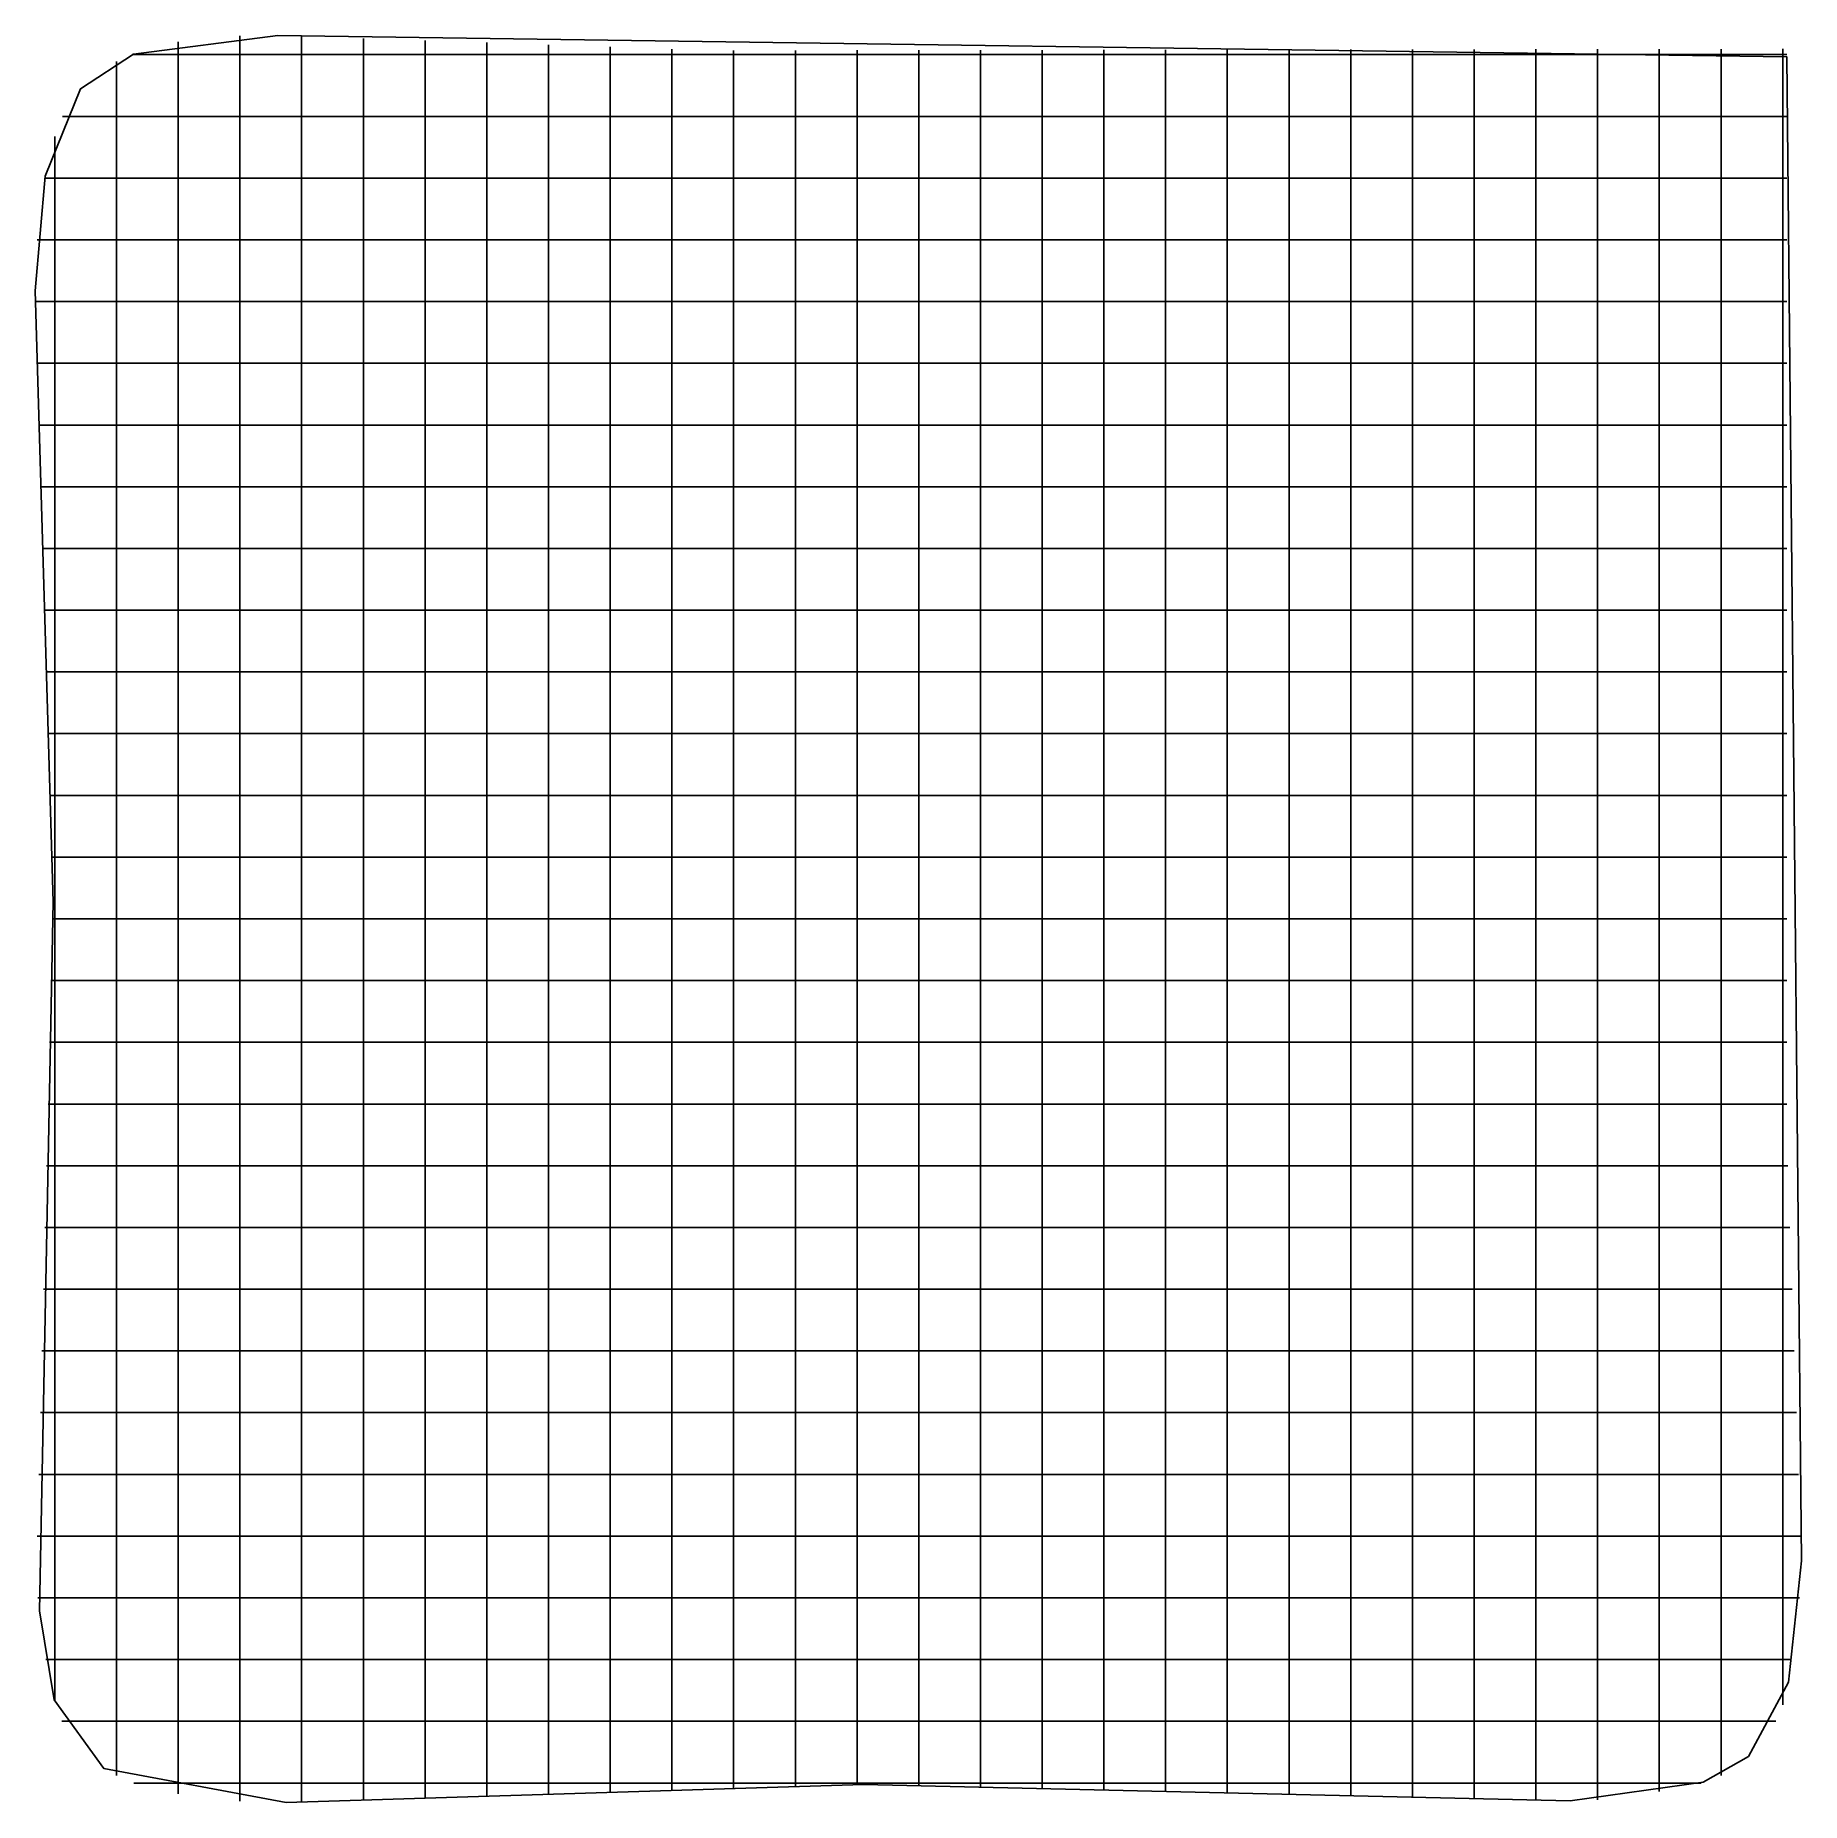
# Model space of a CAD drawing. Header units: metres. Extents: x 0.4 to 14.7, y 0.4 to 14.7.
import ezdxf

# ---------------------------------------------------------------- set-up
doc = ezdxf.new("R2010")
doc.units = ezdxf.units.M

msp = doc.modelspace()

# ---------------------------------------------------------------- linework, layer by layer
for p, q in [((1.593, 14.484), (1.593, 14.695)), ((2.093, 14.743), (2.093, 14.744)), ((2.093, 14.532), (2.093, 14.743)), ((2.593, 14.531), (2.593, 14.742)), ((3.093, 14.513), (3.093, 14.724)), ((3.593, 14.496), (3.593, 14.707)), ((4.093, 14.689), (4.093, 14.69)), ((4.093, 14.478), (4.093, 14.689)), ((4.593, 14.461), (4.593, 14.672)), ((5.093, 14.444), (5.093, 14.655)), ((5.593, 14.426), (5.593, 14.637)), ((6.093, 14.414), (6.093, 14.625)), ((6.593, 14.415), (6.593, 14.626)), ((7.093, 14.416), (7.093, 14.627)), ((7.593, 14.417), (7.593, 14.628)), ((8.093, 14.417), (8.093, 14.628)), ((8.593, 14.418), (8.593, 14.629)), ((9.093, 14.419), (9.093, 14.63)), ((9.593, 14.419), (9.593, 14.63)), ((10.093, 14.42), (10.093, 14.631)), ((10.593, 14.421), (10.593, 14.632)), ((11.093, 14.422), (11.093, 14.633)), ((11.593, 14.422), (11.593, 14.633)), ((12.093, 14.423), (12.093, 14.634)), ((12.593, 14.424), (12.593, 14.635)), ((13.093, 14.635), (13.093, 14.636)), ((13.093, 14.425), (13.093, 14.635)), ((13.593, 14.425), (13.593, 14.636)), ((14.093, 14.426), (14.093, 14.637)), ((14.593, 14.427), (14.593, 14.638)), ((1.093, 14.536), (1.093, 14.537)), ((1.093, 14.325), (1.093, 14.536)), ((1.221, 14.592), (1.432, 14.592)), ((1.221, 14.592), (1.432, 14.592)), ((1.432, 14.592), (1.582, 14.592)), ((1.582, 14.592), (1.671, 14.592)), ((1.593, 14.101), (1.593, 14.484)), ((1.671, 14.592), (2.726, 14.592)), ((2.093, 14.117), (2.093, 14.532)), ((2.593, 14.114), (2.593, 14.531)), ((2.726, 14.592), (3.171, 14.592)), ((3.093, 14.106), (3.093, 14.513)), ((3.171, 14.592), (3.382, 14.592)), ((3.382, 14.592), (3.471, 14.592)), ((3.471, 14.592), (4.526, 14.592)), ((3.593, 14.099), (3.593, 14.496)), ((4.093, 14.091), (4.093, 14.478)), ((4.526, 14.592), (4.971, 14.592)), ((4.593, 14.084), (4.593, 14.461)), ((4.971, 14.592), (5.182, 14.592)), ((5.182, 14.592), (5.271, 14.592)), ((5.271, 14.592), (5.867, 14.592)), ((5.867, 14.592), (6.078, 14.592)), ((6.078, 14.592), (6.523, 14.592)), ((6.523, 14.592), (7.578, 14.592)), ((7.578, 14.592), (7.667, 14.592)), ((7.667, 14.592), (7.878, 14.592)), ((7.878, 14.592), (8.323, 14.592)), ((8.323, 14.592), (9.378, 14.592)), ((9.378, 14.592), (9.467, 14.592)), ((9.467, 14.592), (9.678, 14.592)), ((9.678, 14.592), (10.123, 14.592)), ((10.123, 14.592), (11.178, 14.592)), ((11.178, 14.592), (11.267, 14.592)), ((11.267, 14.592), (11.478, 14.592)), ((11.478, 14.592), (11.923, 14.592)), ((11.923, 14.592), (12.978, 14.592)), ((12.978, 14.592), (13.067, 14.592)), ((13.067, 14.592), (13.278, 14.592)), ((13.278, 14.592), (13.723, 14.592)), ((13.723, 14.592), (14.537, 14.592)), ((14.537, 14.592), (14.626, 14.592)), ((1.093, 14.034), (1.093, 14.325)), ((5.093, 14.076), (5.093, 14.444)), ((5.593, 14.068), (5.593, 14.426)), ((6.093, 14.065), (6.093, 14.414)), ((6.593, 14.07), (6.593, 14.415)), ((7.093, 14.075), (7.093, 14.416)), ((7.593, 14.075), (7.593, 14.417)), ((8.093, 14.071), (8.093, 14.417)), ((8.593, 14.068), (8.593, 14.418)), ((9.093, 14.066), (9.093, 14.419)), ((9.593, 14.062), (9.593, 14.419)), ((10.093, 14.059), (10.093, 14.42)), ((10.593, 14.056), (10.593, 14.421)), ((11.093, 14.053), (11.093, 14.422)), ((11.593, 14.05), (11.593, 14.422)), ((12.093, 14.047), (12.093, 14.423)), ((12.593, 14.044), (12.593, 14.424)), ((13.093, 14.045), (13.093, 14.425)), ((13.593, 14.065), (13.593, 14.425)), ((14.093, 14.105), (14.093, 14.426)), ((14.593, 14.275), (14.593, 14.427)), ((14.593, 14.186), (14.593, 14.275)), ((14.593, 13.132), (14.593, 14.186)), ((0.654, 14.092), (0.865, 14.092)), ((0.654, 14.092), (0.865, 14.092)), ((0.865, 14.092), (1.183, 14.092)), ((1.093, 12.979), (1.093, 14.034)), ((1.183, 14.092), (2.238, 14.092)), ((1.593, 13.046), (1.593, 14.101)), ((2.093, 13.063), (2.093, 14.117)), ((2.238, 14.092), (2.327, 14.092)), ((2.327, 14.092), (2.538, 14.092)), ((2.538, 14.092), (2.983, 14.092)), ((2.593, 13.059), (2.593, 14.114)), ((2.983, 14.092), (4.038, 14.092)), ((3.093, 13.051), (3.093, 14.106)), ((3.593, 13.044), (3.593, 14.099)), ((4.038, 14.092), (4.127, 14.092)), ((4.093, 13.036), (4.093, 14.091)), ((4.127, 14.092), (4.338, 14.092)), ((4.338, 14.092), (4.783, 14.092)), ((4.593, 13.029), (4.593, 14.084)), ((4.783, 14.092), (5.838, 14.092)), ((5.093, 13.021), (5.093, 14.076)), ((5.593, 13.014), (5.593, 14.068)), ((5.838, 14.092), (5.927, 14.092)), ((5.927, 14.092), (6.138, 14.092)), ((6.093, 13.01), (6.093, 14.065)), ((6.138, 14.092), (6.583, 14.092)), ((6.583, 14.092), (7.638, 14.092)), ((6.593, 13.015), (6.593, 14.07)), ((7.093, 13.02), (7.093, 14.075)), ((7.593, 13.019), (7.593, 14.075)), ((7.638, 14.092), (7.727, 14.092)), ((7.727, 14.092), (7.938, 14.092)), ((7.938, 14.092), (8.383, 14.092)), ((8.093, 13.016), (8.093, 14.071)), ((8.383, 14.092), (9.438, 14.092)), ((8.593, 13.014), (8.593, 14.068)), ((9.093, 13.011), (9.093, 14.066)), ((9.438, 14.092), (9.527, 14.092)), ((9.527, 14.092), (9.738, 14.092)), ((9.593, 13.007), (9.593, 14.062)), ((9.738, 14.092), (10.183, 14.092)), ((10.093, 13.004), (10.093, 14.059)), ((10.183, 14.092), (11.238, 14.092)), ((10.593, 13.001), (10.593, 14.056)), ((11.093, 12.998), (11.093, 14.053)), ((11.238, 14.092), (11.327, 14.092)), ((11.327, 14.092), (11.538, 14.092)), ((11.538, 14.092), (11.983, 14.092)), ((11.593, 12.995), (11.593, 14.05)), ((11.983, 14.092), (13.038, 14.092)), ((12.093, 12.992), (12.093, 14.047)), ((12.593, 12.989), (12.593, 14.044)), ((13.038, 14.092), (13.127, 14.092)), ((13.093, 12.989), (13.093, 14.045)), ((13.127, 14.092), (13.338, 14.092)), ((13.338, 14.092), (13.783, 14.092)), ((13.593, 13.01), (13.593, 14.065)), ((13.783, 14.092), (14.537, 14.092)), ((14.093, 13.05), (14.093, 14.105)), ((14.537, 14.092), (14.626, 14.092)), ((0.593, 13.907), (0.593, 13.929)), ((0.593, 13.696), (0.593, 13.907)), ((0.593, 13.251), (0.593, 13.696)), ((0.511, 13.592), (0.722, 13.592)), ((0.511, 13.592), (0.722, 13.592)), ((0.722, 13.592), (1.083, 13.592)), ((1.083, 13.592), (2.137, 13.592)), ((2.137, 13.592), (2.226, 13.592)), ((2.226, 13.592), (2.437, 13.592)), ((2.437, 13.592), (2.883, 13.592)), ((2.883, 13.592), (3.937, 13.592)), ((3.937, 13.592), (4.026, 13.592)), ((4.026, 13.592), (4.237, 13.592)), ((4.237, 13.592), (4.683, 13.592)), ((4.683, 13.592), (5.737, 13.592)), ((5.737, 13.592), (5.826, 13.592)), ((5.826, 13.592), (6.037, 13.592)), ((6.037, 13.592), (6.483, 13.592)), ((6.483, 13.592), (7.537, 13.592)), ((7.537, 13.592), (7.626, 13.592)), ((7.626, 13.592), (7.837, 13.592)), ((7.837, 13.592), (8.283, 13.592)), ((8.283, 13.592), (9.337, 13.592)), ((9.337, 13.592), (9.426, 13.592)), ((9.426, 13.592), (9.637, 13.592)), ((9.637, 13.592), (10.083, 13.592)), ((10.083, 13.592), (11.137, 13.592)), ((11.137, 13.592), (11.226, 13.592)), ((11.226, 13.592), (11.437, 13.592)), ((11.437, 13.592), (11.883, 13.592)), ((11.883, 13.592), (12.937, 13.592)), ((12.937, 13.592), (13.026, 13.592)), ((13.026, 13.592), (13.237, 13.592)), ((13.237, 13.592), (13.683, 13.592)), ((13.683, 13.592), (14.537, 13.592)), ((14.537, 13.592), (14.626, 13.592)), ((0.593, 12.196), (0.593, 13.251)), ((0.451, 13.092), (0.662, 13.092)), ((0.451, 13.092), (0.662, 13.092)), ((0.662, 13.092), (1.04, 13.092)), ((1.04, 13.092), (2.095, 13.092)), ((1.593, 12.957), (1.593, 13.046)), ((2.093, 12.974), (2.093, 13.063)), ((2.095, 13.092), (2.184, 13.092)), ((2.184, 13.092), (2.395, 13.092)), ((2.395, 13.092), (2.84, 13.092)), ((2.593, 12.969), (2.593, 13.059)), ((2.84, 13.092), (3.895, 13.092)), ((3.093, 12.962), (3.093, 13.051)), ((3.593, 12.955), (3.593, 13.044)), ((3.895, 13.092), (3.984, 13.092)), ((3.984, 13.092), (4.195, 13.092)), ((4.093, 12.947), (4.093, 13.036)), ((4.195, 13.092), (4.64, 13.092)), ((4.593, 12.94), (4.593, 13.029)), ((4.64, 13.092), (5.695, 13.092)), ((5.695, 13.092), (5.784, 13.092)), ((5.784, 13.092), (5.995, 13.092)), ((5.995, 13.092), (6.44, 13.092)), ((6.44, 13.092), (7.495, 13.092)), ((7.495, 13.092), (7.584, 13.092)), ((7.584, 13.092), (7.795, 13.092)), ((7.795, 13.092), (8.24, 13.092)), ((8.24, 13.092), (9.295, 13.092)), ((9.295, 13.092), (9.384, 13.092)), ((9.384, 13.092), (9.595, 13.092)), ((9.595, 13.092), (10.04, 13.092)), ((10.04, 13.092), (11.095, 13.092)), ((11.095, 13.092), (11.184, 13.092)), ((11.184, 13.092), (11.395, 13.092)), ((11.395, 13.092), (11.84, 13.092)), ((11.84, 13.092), (12.895, 13.092)), ((12.895, 13.092), (12.984, 13.092)), ((12.984, 13.092), (13.195, 13.092)), ((13.195, 13.092), (13.64, 13.092)), ((13.64, 13.092), (14.537, 13.092)), ((14.093, 12.961), (14.093, 13.05)), ((14.537, 13.092), (14.626, 13.092)), ((14.593, 12.686), (14.593, 13.132)), ((1.093, 12.89), (1.093, 12.979)), ((1.093, 12.679), (1.093, 12.89)), ((1.593, 12.746), (1.593, 12.957)), ((2.093, 12.763), (2.093, 12.974)), ((2.593, 12.759), (2.593, 12.969)), ((3.093, 12.751), (3.093, 12.962)), ((3.593, 12.744), (3.593, 12.955)), ((4.093, 12.736), (4.093, 12.947)), ((4.593, 12.729), (4.593, 12.94)), ((5.093, 12.932), (5.093, 13.021)), ((5.093, 12.721), (5.093, 12.932)), ((5.593, 12.925), (5.593, 13.014)), ((5.593, 12.714), (5.593, 12.925)), ((6.093, 12.921), (6.093, 13.01)), ((6.093, 12.71), (6.093, 12.921)), ((6.593, 12.926), (6.593, 13.015)), ((6.593, 12.715), (6.593, 12.926)), ((7.093, 12.931), (7.093, 13.02)), ((7.093, 12.72), (7.093, 12.931)), ((7.593, 12.93), (7.593, 13.019)), ((7.593, 12.72), (7.593, 12.93)), ((8.093, 12.927), (8.093, 13.016)), ((8.093, 12.716), (8.093, 12.927)), ((8.593, 12.925), (8.593, 13.014)), ((8.593, 12.714), (8.593, 12.925)), ((9.093, 12.922), (9.093, 13.011)), ((9.093, 12.711), (9.093, 12.922)), ((9.593, 12.918), (9.593, 13.007)), ((9.593, 12.707), (9.593, 12.918)), ((10.093, 12.915), (10.093, 13.004)), ((10.093, 12.704), (10.093, 12.915)), ((10.593, 12.912), (10.593, 13.001)), ((10.593, 12.701), (10.593, 12.912)), ((11.093, 12.909), (11.093, 12.998)), ((11.093, 12.699), (11.093, 12.909)), ((11.593, 12.906), (11.593, 12.995)), ((11.593, 12.695), (11.593, 12.906)), ((12.093, 12.903), (12.093, 12.992)), ((12.093, 12.692), (12.093, 12.903)), ((12.593, 12.9), (12.593, 12.989)), ((12.593, 12.689), (12.593, 12.9)), ((13.093, 12.9), (13.093, 12.989)), ((13.093, 12.69), (13.093, 12.9)), ((13.593, 12.921), (13.593, 13.01)), ((13.593, 12.71), (13.593, 12.921)), ((14.093, 12.75), (14.093, 12.961)), ((1.593, 12.301), (1.593, 12.746)), ((2.093, 12.317), (2.093, 12.763)), ((2.593, 12.314), (2.593, 12.759)), ((3.093, 12.306), (3.093, 12.751)), ((3.593, 12.299), (3.593, 12.744)), ((14.093, 12.305), (14.093, 12.75)), ((1.093, 12.234), (1.093, 12.679)), ((4.093, 12.291), (4.093, 12.736)), ((4.593, 12.284), (4.593, 12.729)), ((5.093, 12.276), (5.093, 12.721)), ((5.593, 12.268), (5.593, 12.714)), ((6.093, 12.265), (6.093, 12.71)), ((6.593, 12.27), (6.593, 12.715)), ((7.093, 12.275), (7.093, 12.72)), ((7.593, 12.275), (7.593, 12.72)), ((8.093, 12.271), (8.093, 12.716)), ((8.593, 12.268), (8.593, 12.714)), ((9.093, 12.266), (9.093, 12.711)), ((9.593, 12.262), (9.593, 12.707)), ((10.093, 12.259), (10.093, 12.704)), ((10.593, 12.256), (10.593, 12.701)), ((11.093, 12.253), (11.093, 12.699)), ((11.593, 12.25), (11.593, 12.695)), ((12.093, 12.247), (12.093, 12.692)), ((12.593, 12.244), (12.593, 12.689)), ((13.093, 12.245), (13.093, 12.69)), ((13.593, 12.265), (13.593, 12.71)), ((14.593, 12.475), (14.593, 12.686)), ((0.438, 12.592), (0.649, 12.592)), ((0.438, 12.592), (0.649, 12.592)), ((0.649, 12.592), (1.031, 12.592)), ((1.031, 12.592), (2.086, 12.592)), ((2.086, 12.592), (2.175, 12.592)), ((2.175, 12.592), (2.386, 12.592)), ((2.386, 12.592), (2.831, 12.592)), ((2.831, 12.592), (3.886, 12.592)), ((3.886, 12.592), (3.975, 12.592)), ((3.975, 12.592), (4.186, 12.592)), ((4.186, 12.592), (4.631, 12.592)), ((4.631, 12.592), (5.686, 12.592)), ((5.686, 12.592), (5.775, 12.592)), ((5.775, 12.592), (5.986, 12.592)), ((5.986, 12.592), (6.431, 12.592)), ((6.431, 12.592), (7.486, 12.592)), ((7.486, 12.592), (7.575, 12.592)), ((7.575, 12.592), (7.786, 12.592)), ((7.786, 12.592), (8.231, 12.592)), ((8.231, 12.592), (9.286, 12.592)), ((9.286, 12.592), (9.375, 12.592)), ((9.375, 12.592), (9.586, 12.592)), ((9.586, 12.592), (10.031, 12.592)), ((10.031, 12.592), (11.086, 12.592)), ((11.086, 12.592), (11.175, 12.592)), ((11.175, 12.592), (11.386, 12.592)), ((11.386, 12.592), (11.831, 12.592)), ((11.831, 12.592), (12.886, 12.592)), ((12.886, 12.592), (12.975, 12.592)), ((12.975, 12.592), (13.186, 12.592)), ((13.186, 12.592), (13.631, 12.592)), ((13.631, 12.592), (14.537, 12.592)), ((14.537, 12.592), (14.626, 12.592)), ((14.593, 12.386), (14.593, 12.475)), ((2.093, 11.263), (2.093, 12.317)), ((2.593, 11.259), (2.593, 12.314)), ((14.593, 11.332), (14.593, 12.386)), ((0.593, 12.107), (0.593, 12.196)), ((1.093, 11.179), (1.093, 12.234)), ((1.593, 11.246), (1.593, 12.301)), ((3.093, 11.251), (3.093, 12.306)), ((3.593, 11.244), (3.593, 12.299)), ((4.093, 11.236), (4.093, 12.291)), ((4.593, 11.229), (4.593, 12.284)), ((5.093, 11.221), (5.093, 12.276)), ((5.593, 11.214), (5.593, 12.268)), ((6.093, 11.21), (6.093, 12.265)), ((6.593, 11.215), (6.593, 12.27)), ((7.093, 11.22), (7.093, 12.275)), ((7.593, 11.219), (7.593, 12.275)), ((8.093, 11.216), (8.093, 12.271)), ((8.593, 11.214), (8.593, 12.268)), ((9.093, 11.211), (9.093, 12.266)), ((9.593, 11.207), (9.593, 12.262)), ((10.093, 11.204), (10.093, 12.259)), ((10.593, 11.201), (10.593, 12.256)), ((11.093, 11.198), (11.093, 12.253)), ((11.593, 11.195), (11.593, 12.25)), ((12.093, 11.192), (12.093, 12.247)), ((12.593, 11.189), (12.593, 12.244)), ((13.093, 11.189), (13.093, 12.245)), ((13.593, 11.21), (13.593, 12.265)), ((14.093, 11.25), (14.093, 12.305)), ((0.453, 12.092), (0.664, 12.092)), ((0.453, 12.092), (0.664, 12.092)), ((0.593, 11.896), (0.593, 12.107)), ((0.664, 12.092), (1.042, 12.092)), ((1.042, 12.092), (2.097, 12.092)), ((2.097, 12.092), (2.186, 12.092)), ((2.186, 12.092), (2.397, 12.092)), ((2.397, 12.092), (2.842, 12.092)), ((2.842, 12.092), (3.897, 12.092)), ((3.897, 12.092), (3.986, 12.092)), ((3.986, 12.092), (4.197, 12.092)), ((4.197, 12.092), (4.642, 12.092)), ((4.642, 12.092), (5.697, 12.092)), ((5.697, 12.092), (5.786, 12.092)), ((5.786, 12.092), (5.997, 12.092)), ((5.997, 12.092), (6.442, 12.092)), ((6.442, 12.092), (7.497, 12.092)), ((7.497, 12.092), (7.586, 12.092)), ((7.586, 12.092), (7.797, 12.092)), ((7.797, 12.092), (8.242, 12.092)), ((8.242, 12.092), (9.297, 12.092)), ((9.297, 12.092), (9.386, 12.092)), ((9.386, 12.092), (9.597, 12.092)), ((9.597, 12.092), (10.042, 12.092)), ((10.042, 12.092), (11.097, 12.092)), ((11.097, 12.092), (11.186, 12.092)), ((11.186, 12.092), (11.397, 12.092)), ((11.397, 12.092), (11.842, 12.092)), ((11.842, 12.092), (12.897, 12.092)), ((12.897, 12.092), (12.986, 12.092)), ((12.986, 12.092), (13.197, 12.092)), ((13.197, 12.092), (13.642, 12.092)), ((13.642, 12.092), (14.537, 12.092)), ((14.537, 12.092), (14.626, 12.092)), ((0.593, 11.451), (0.593, 11.896)), ((0.468, 11.592), (0.679, 11.592)), ((0.468, 11.592), (0.679, 11.592)), ((0.679, 11.592), (1.052, 11.592)), ((1.052, 11.592), (2.107, 11.592)), ((2.107, 11.592), (2.196, 11.592)), ((2.196, 11.592), (2.407, 11.592)), ((2.407, 11.592), (2.852, 11.592)), ((2.852, 11.592), (3.907, 11.592)), ((3.907, 11.592), (3.996, 11.592)), ((3.996, 11.592), (4.207, 11.592)), ((4.207, 11.592), (4.652, 11.592)), ((4.652, 11.592), (5.707, 11.592)), ((5.707, 11.592), (5.796, 11.592)), ((5.796, 11.592), (6.007, 11.592)), ((6.007, 11.592), (6.452, 11.592)), ((6.452, 11.592), (7.507, 11.592)), ((7.507, 11.592), (7.596, 11.592)), ((7.596, 11.592), (7.807, 11.592)), ((7.807, 11.592), (8.252, 11.592)), ((8.252, 11.592), (9.307, 11.592)), ((9.307, 11.592), (9.396, 11.592)), ((9.396, 11.592), (9.607, 11.592)), ((9.607, 11.592), (10.052, 11.592)), ((10.052, 11.592), (11.107, 11.592)), ((11.107, 11.592), (11.196, 11.592)), ((11.196, 11.592), (11.407, 11.592)), ((11.407, 11.592), (11.852, 11.592)), ((11.852, 11.592), (12.907, 11.592)), ((12.907, 11.592), (12.996, 11.592)), ((12.996, 11.592), (13.207, 11.592)), ((13.207, 11.592), (13.652, 11.592)), ((13.652, 11.592), (14.537, 11.592)), ((14.537, 11.592), (14.626, 11.592)), ((0.593, 10.396), (0.593, 11.451)), ((14.593, 10.886), (14.593, 11.332)), ((1.093, 11.09), (1.093, 11.179)), ((1.593, 11.157), (1.593, 11.246)), ((2.093, 11.174), (2.093, 11.263)), ((2.093, 10.963), (2.093, 11.174)), ((2.593, 11.169), (2.593, 11.259)), ((2.593, 10.959), (2.593, 11.169)), ((3.093, 11.162), (3.093, 11.251)), ((3.593, 11.155), (3.593, 11.244)), ((4.093, 11.147), (4.093, 11.236)), ((4.593, 11.14), (4.593, 11.229)), ((5.093, 11.132), (5.093, 11.221)), ((5.593, 11.125), (5.593, 11.214)), ((6.093, 11.121), (6.093, 11.21)), ((6.593, 11.126), (6.593, 11.215)), ((7.093, 11.131), (7.093, 11.22)), ((7.593, 11.13), (7.593, 11.219)), ((8.093, 11.127), (8.093, 11.216)), ((8.593, 11.125), (8.593, 11.214)), ((9.093, 11.122), (9.093, 11.211)), ((9.593, 11.118), (9.593, 11.207)), ((10.093, 11.115), (10.093, 11.204)), ((10.593, 11.112), (10.593, 11.201)), ((11.093, 11.109), (11.093, 11.198)), ((11.593, 11.106), (11.593, 11.195)), ((12.093, 11.103), (12.093, 11.192)), ((12.593, 11.1), (12.593, 11.189)), ((13.093, 11.1), (13.093, 11.189)), ((13.593, 11.121), (13.593, 11.21)), ((14.093, 11.161), (14.093, 11.25)), ((0.484, 11.092), (0.695, 11.092)), ((0.484, 11.092), (0.695, 11.092)), ((0.695, 11.092), (1.064, 11.092)), ((1.064, 11.092), (2.118, 11.092)), ((1.093, 10.879), (1.093, 11.09)), ((1.593, 10.946), (1.593, 11.157)), ((2.118, 11.092), (2.207, 11.092)), ((2.207, 11.092), (2.418, 11.092)), ((2.418, 11.092), (2.864, 11.092)), ((2.864, 11.092), (3.918, 11.092)), ((3.093, 10.951), (3.093, 11.162)), ((3.593, 10.944), (3.593, 11.155)), ((3.918, 11.092), (4.007, 11.092)), ((4.007, 11.092), (4.218, 11.092)), ((4.093, 10.936), (4.093, 11.147)), ((4.218, 11.092), (4.664, 11.092)), ((4.593, 10.929), (4.593, 11.14)), ((4.664, 11.092), (5.718, 11.092)), ((5.093, 10.921), (5.093, 11.132)), ((5.593, 10.914), (5.593, 11.125)), ((5.718, 11.092), (5.807, 11.092)), ((5.807, 11.092), (6.018, 11.092)), ((6.018, 11.092), (6.464, 11.092)), ((6.093, 10.91), (6.093, 11.121)), ((6.464, 11.092), (7.518, 11.092)), ((6.593, 10.915), (6.593, 11.126)), ((7.093, 10.92), (7.093, 11.131)), ((7.518, 11.092), (7.607, 11.092)), ((7.593, 10.92), (7.593, 11.13)), ((7.607, 11.092), (7.818, 11.092)), ((7.818, 11.092), (8.264, 11.092)), ((8.093, 10.916), (8.093, 11.127)), ((8.264, 11.092), (9.318, 11.092)), ((8.593, 10.914), (8.593, 11.125)), ((9.093, 10.911), (9.093, 11.122)), ((9.318, 11.092), (9.407, 11.092)), ((9.407, 11.092), (9.618, 11.092)), ((9.593, 10.907), (9.593, 11.118)), ((9.618, 11.092), (10.064, 11.092)), ((10.064, 11.092), (11.118, 11.092)), ((10.093, 10.904), (10.093, 11.115)), ((10.593, 10.901), (10.593, 11.112)), ((11.093, 10.899), (11.093, 11.109)), ((11.118, 11.092), (11.207, 11.092)), ((11.207, 11.092), (11.418, 11.092)), ((11.418, 11.092), (11.864, 11.092)), ((11.593, 10.895), (11.593, 11.106)), ((11.864, 11.092), (12.918, 11.092)), ((12.093, 10.892), (12.093, 11.103)), ((12.593, 10.889), (12.593, 11.1)), ((12.918, 11.092), (13.007, 11.092)), ((13.007, 11.092), (13.218, 11.092)), ((13.093, 10.89), (13.093, 11.1)), ((13.218, 11.092), (13.664, 11.092)), ((13.593, 10.91), (13.593, 11.121)), ((13.664, 11.092), (14.537, 11.092)), ((14.093, 10.95), (14.093, 11.161)), ((14.537, 11.092), (14.626, 11.092)), ((1.593, 10.501), (1.593, 10.946)), ((2.093, 10.517), (2.093, 10.963)), ((2.593, 10.514), (2.593, 10.959)), ((3.093, 10.506), (3.093, 10.951)), ((3.593, 10.499), (3.593, 10.944)), ((4.093, 10.491), (4.093, 10.936)), ((4.593, 10.484), (4.593, 10.929)), ((5.093, 10.476), (5.093, 10.921)), ((5.593, 10.468), (5.593, 10.914)), ((6.093, 10.465), (6.093, 10.91)), ((6.593, 10.47), (6.593, 10.915)), ((7.093, 10.475), (7.093, 10.92)), ((7.593, 10.475), (7.593, 10.92)), ((8.093, 10.471), (8.093, 10.916)), ((8.593, 10.468), (8.593, 10.914)), ((9.093, 10.466), (9.093, 10.911)), ((9.593, 10.462), (9.593, 10.907)), ((10.093, 10.459), (10.093, 10.904)), ((10.593, 10.456), (10.593, 10.901)), ((11.093, 10.453), (11.093, 10.899)), ((11.593, 10.45), (11.593, 10.895)), ((12.093, 10.447), (12.093, 10.892)), ((12.593, 10.444), (12.593, 10.889)), ((13.093, 10.445), (13.093, 10.89)), ((13.593, 10.465), (13.593, 10.91)), ((14.093, 10.505), (14.093, 10.95)), ((14.593, 10.675), (14.593, 10.886)), ((1.093, 10.434), (1.093, 10.879)), ((14.593, 10.586), (14.593, 10.675)), ((0.499, 10.592), (0.71, 10.592)), ((0.499, 10.592), (0.71, 10.592)), ((0.71, 10.592), (1.074, 10.592)), ((1.074, 10.592), (2.129, 10.592)), ((1.593, 9.446), (1.593, 10.501)), ((2.093, 9.463), (2.093, 10.517)), ((2.129, 10.592), (2.218, 10.592)), ((2.218, 10.592), (2.429, 10.592)), ((2.429, 10.592), (2.874, 10.592)), ((2.593, 9.459), (2.593, 10.514)), ((2.874, 10.592), (3.929, 10.592)), ((3.093, 9.451), (3.093, 10.506)), ((3.593, 9.444), (3.593, 10.499)), ((3.929, 10.592), (4.018, 10.592)), ((4.018, 10.592), (4.229, 10.592)), ((4.093, 9.436), (4.093, 10.491)), ((4.229, 10.592), (4.674, 10.592)), ((4.593, 9.429), (4.593, 10.484)), ((4.674, 10.592), (5.729, 10.592)), ((5.093, 9.421), (5.093, 10.476)), ((5.593, 9.414), (5.593, 10.468)), ((5.729, 10.592), (5.818, 10.592)), ((5.818, 10.592), (6.029, 10.592)), ((6.029, 10.592), (6.474, 10.592)), ((6.093, 9.41), (6.093, 10.465)), ((6.474, 10.592), (7.529, 10.592)), ((6.593, 9.415), (6.593, 10.47)), ((7.093, 9.42), (7.093, 10.475)), ((7.529, 10.592), (7.618, 10.592)), ((7.593, 9.419), (7.593, 10.475)), ((7.618, 10.592), (7.829, 10.592)), ((7.829, 10.592), (8.274, 10.592)), ((8.093, 9.416), (8.093, 10.471)), ((8.274, 10.592), (9.329, 10.592)), ((8.593, 9.414), (8.593, 10.468)), ((9.093, 9.411), (9.093, 10.466)), ((9.329, 10.592), (9.418, 10.592)), ((9.418, 10.592), (9.629, 10.592)), ((9.593, 9.407), (9.593, 10.462)), ((9.629, 10.592), (10.074, 10.592)), ((10.074, 10.592), (11.129, 10.592)), ((10.093, 9.404), (10.093, 10.459)), ((10.593, 9.401), (10.593, 10.456)), ((11.093, 9.398), (11.093, 10.453)), ((11.129, 10.592), (11.218, 10.592)), ((11.218, 10.592), (11.429, 10.592)), ((11.429, 10.592), (11.874, 10.592)), ((11.874, 10.592), (12.929, 10.592)), ((12.929, 10.592), (13.018, 10.592)), ((13.018, 10.592), (13.229, 10.592)), ((13.229, 10.592), (13.674, 10.592)), ((13.593, 9.41), (13.593, 10.465)), ((13.674, 10.592), (14.537, 10.592)), ((14.093, 9.45), (14.093, 10.505)), ((14.537, 10.592), (14.626, 10.592)), ((14.593, 9.532), (14.593, 10.586)), ((0.593, 10.307), (0.593, 10.396)), ((1.093, 9.379), (1.093, 10.434)), ((11.593, 9.395), (11.593, 10.45)), ((12.093, 9.392), (12.093, 10.447)), ((12.593, 9.389), (12.593, 10.444)), ((13.093, 9.389), (13.093, 10.445)), ((0.593, 10.096), (0.593, 10.307)), ((0.514, 10.092), (0.725, 10.092)), ((0.514, 10.092), (0.725, 10.092)), ((0.593, 9.651), (0.593, 10.096)), ((0.725, 10.092), (1.085, 10.092)), ((1.085, 10.092), (2.139, 10.092)), ((2.139, 10.092), (2.229, 10.092)), ((2.229, 10.092), (2.439, 10.092)), ((2.439, 10.092), (2.885, 10.092)), ((2.885, 10.092), (3.939, 10.092)), ((3.939, 10.092), (4.029, 10.092)), ((4.029, 10.092), (4.239, 10.092)), ((4.239, 10.092), (4.685, 10.092)), ((4.685, 10.092), (5.739, 10.092)), ((5.739, 10.092), (5.829, 10.092)), ((5.829, 10.092), (6.039, 10.092)), ((6.039, 10.092), (6.485, 10.092)), ((6.485, 10.092), (7.539, 10.092)), ((7.539, 10.092), (7.629, 10.092)), ((7.629, 10.092), (7.839, 10.092)), ((7.839, 10.092), (8.285, 10.092)), ((8.285, 10.092), (9.339, 10.092)), ((9.339, 10.092), (9.429, 10.092)), ((9.429, 10.092), (9.639, 10.092)), ((9.639, 10.092), (10.085, 10.092)), ((10.085, 10.092), (11.139, 10.092)), ((11.139, 10.092), (11.229, 10.092)), ((11.229, 10.092), (11.439, 10.092)), ((11.439, 10.092), (11.885, 10.092)), ((11.885, 10.092), (12.939, 10.092)), ((12.939, 10.092), (13.029, 10.092)), ((13.029, 10.092), (13.239, 10.092)), ((13.239, 10.092), (13.685, 10.092)), ((13.685, 10.092), (14.537, 10.092)), ((14.537, 10.092), (14.626, 10.092)), ((0.529, 9.592), (0.74, 9.592)), ((0.529, 9.592), (0.74, 9.592)), ((0.593, 8.596), (0.593, 9.651)), ((0.74, 9.592), (1.095, 9.592)), ((1.095, 9.592), (2.151, 9.592)), ((2.151, 9.592), (2.24, 9.592)), ((2.24, 9.592), (2.45, 9.592)), ((2.45, 9.592), (2.895, 9.592)), ((2.895, 9.592), (3.951, 9.592)), ((3.951, 9.592), (4.04, 9.592)), ((4.04, 9.592), (4.25, 9.592)), ((4.25, 9.592), (4.695, 9.592)), ((4.695, 9.592), (5.751, 9.592)), ((5.751, 9.592), (5.84, 9.592)), ((5.84, 9.592), (6.05, 9.592)), ((6.05, 9.592), (6.495, 9.592)), ((6.495, 9.592), (7.551, 9.592)), ((7.551, 9.592), (7.64, 9.592)), ((7.64, 9.592), (7.85, 9.592)), ((7.85, 9.592), (8.295, 9.592)), ((8.295, 9.592), (9.351, 9.592)), ((9.351, 9.592), (9.44, 9.592)), ((9.44, 9.592), (9.65, 9.592)), ((9.65, 9.592), (10.095, 9.592)), ((10.095, 9.592), (11.151, 9.592)), ((11.151, 9.592), (11.24, 9.592)), ((11.24, 9.592), (11.45, 9.592)), ((11.45, 9.592), (11.895, 9.592)), ((11.895, 9.592), (12.951, 9.592)), ((12.951, 9.592), (13.04, 9.592)), ((13.04, 9.592), (13.25, 9.592)), ((13.25, 9.592), (13.695, 9.592)), ((13.695, 9.592), (14.537, 9.592)), ((14.537, 9.592), (14.626, 9.592)), ((2.093, 9.374), (2.093, 9.463)), ((2.593, 9.369), (2.593, 9.459)), ((3.093, 9.362), (3.093, 9.451)), ((14.093, 9.361), (14.093, 9.45)), ((14.593, 9.086), (14.593, 9.532)), ((1.093, 9.29), (1.093, 9.379)), ((1.593, 9.357), (1.593, 9.446)), ((1.593, 9.146), (1.593, 9.357)), ((2.093, 9.163), (2.093, 9.374)), ((2.593, 9.159), (2.593, 9.369)), ((3.093, 9.151), (3.093, 9.362)), ((3.593, 9.355), (3.593, 9.444)), ((3.593, 9.144), (3.593, 9.355)), ((4.093, 9.347), (4.093, 9.436)), ((4.093, 9.136), (4.093, 9.347)), ((4.593, 9.34), (4.593, 9.429)), ((4.593, 9.129), (4.593, 9.34)), ((5.093, 9.332), (5.093, 9.421)), ((5.093, 9.121), (5.093, 9.332)), ((5.593, 9.325), (5.593, 9.414)), ((5.593, 9.114), (5.593, 9.325)), ((6.093, 9.321), (6.093, 9.41)), ((6.093, 9.11), (6.093, 9.321)), ((6.593, 9.326), (6.593, 9.415)), ((6.593, 9.115), (6.593, 9.326)), ((7.093, 9.331), (7.093, 9.42)), ((7.093, 9.12), (7.093, 9.331)), ((7.593, 9.33), (7.593, 9.419)), ((7.593, 9.12), (7.593, 9.33)), ((8.093, 9.327), (8.093, 9.416)), ((8.093, 9.116), (8.093, 9.327)), ((8.593, 9.325), (8.593, 9.414)), ((8.593, 9.114), (8.593, 9.325)), ((9.093, 9.322), (9.093, 9.411)), ((9.093, 9.111), (9.093, 9.322)), ((9.593, 9.318), (9.593, 9.407)), ((9.593, 9.107), (9.593, 9.318)), ((10.093, 9.315), (10.093, 9.404)), ((10.093, 9.104), (10.093, 9.315)), ((10.593, 9.312), (10.593, 9.401)), ((10.593, 9.101), (10.593, 9.312)), ((11.093, 9.309), (11.093, 9.398)), ((11.093, 9.099), (11.093, 9.309)), ((11.593, 9.306), (11.593, 9.395)), ((11.593, 9.095), (11.593, 9.306)), ((12.093, 9.303), (12.093, 9.392)), ((12.593, 9.3), (12.593, 9.389)), ((13.093, 9.3), (13.093, 9.389)), ((13.593, 9.321), (13.593, 9.41)), ((13.593, 9.11), (13.593, 9.321)), ((14.093, 9.15), (14.093, 9.361)), ((1.093, 9.079), (1.093, 9.29)), ((2.093, 8.717), (2.093, 9.163)), ((12.093, 9.092), (12.093, 9.303)), ((12.593, 9.089), (12.593, 9.3)), ((13.093, 9.09), (13.093, 9.3)), ((0.545, 9.092), (0.756, 9.092)), ((0.545, 9.092), (0.756, 9.092)), ((0.756, 9.092), (1.106, 9.092)), ((1.093, 8.634), (1.093, 9.079)), ((1.106, 9.092), (2.161, 9.092)), ((1.593, 8.701), (1.593, 9.146)), ((2.161, 9.092), (2.25, 9.092)), ((2.25, 9.092), (2.461, 9.092)), ((2.461, 9.092), (2.906, 9.092)), ((2.593, 8.714), (2.593, 9.159)), ((2.906, 9.092), (3.961, 9.092)), ((3.093, 8.706), (3.093, 9.151)), ((3.593, 8.699), (3.593, 9.144)), ((3.961, 9.092), (4.05, 9.092)), ((4.05, 9.092), (4.261, 9.092)), ((4.093, 8.691), (4.093, 9.136)), ((4.261, 9.092), (4.706, 9.092)), ((4.593, 8.684), (4.593, 9.129)), ((4.706, 9.092), (5.761, 9.092)), ((5.093, 8.676), (5.093, 9.121)), ((5.593, 8.668), (5.593, 9.114)), ((5.761, 9.092), (5.85, 9.092)), ((5.85, 9.092), (6.061, 9.092)), ((6.061, 9.092), (6.506, 9.092)), ((6.093, 8.665), (6.093, 9.11)), ((6.506, 9.092), (7.561, 9.092)), ((6.593, 8.67), (6.593, 9.115)), ((7.093, 8.675), (7.093, 9.12)), ((7.561, 9.092), (7.65, 9.092)), ((7.593, 8.675), (7.593, 9.12)), ((7.65, 9.092), (7.861, 9.092)), ((7.861, 9.092), (8.306, 9.092)), ((8.093, 8.671), (8.093, 9.116)), ((8.306, 9.092), (9.361, 9.092)), ((8.593, 8.668), (8.593, 9.114)), ((9.093, 8.666), (9.093, 9.111)), ((9.361, 9.092), (9.45, 9.092)), ((9.45, 9.092), (9.661, 9.092)), ((9.593, 8.662), (9.593, 9.107)), ((9.661, 9.092), (10.106, 9.092)), ((10.093, 8.659), (10.093, 9.104)), ((10.106, 9.092), (11.161, 9.092)), ((10.593, 8.656), (10.593, 9.101)), ((11.093, 8.653), (11.093, 9.099)), ((11.161, 9.092), (11.25, 9.092)), ((11.25, 9.092), (11.461, 9.092)), ((11.461, 9.092), (11.906, 9.092)), ((11.593, 8.65), (11.593, 9.095)), ((11.906, 9.092), (12.961, 9.092)), ((12.093, 8.647), (12.093, 9.092)), ((12.593, 8.644), (12.593, 9.089)), ((12.961, 9.092), (13.05, 9.092)), ((13.05, 9.092), (13.261, 9.092)), ((13.093, 8.645), (13.093, 9.09)), ((13.261, 9.092), (13.706, 9.092)), ((13.593, 8.665), (13.593, 9.11)), ((13.706, 9.092), (14.537, 9.092)), ((14.093, 8.705), (14.093, 9.15)), ((14.537, 9.092), (14.626, 9.092)), ((14.593, 8.875), (14.593, 9.086)), ((14.593, 8.786), (14.593, 8.875)), ((14.593, 7.732), (14.593, 8.786)), ((0.56, 8.592), (0.771, 8.592)), ((0.56, 8.592), (0.771, 8.592)), ((0.593, 8.507), (0.593, 8.596)), ((0.771, 8.592), (1.117, 8.592)), ((1.093, 7.579), (1.093, 8.634)), ((1.117, 8.592), (2.172, 8.592)), ((1.593, 7.646), (1.593, 8.701)), ((2.093, 7.663), (2.093, 8.717)), ((2.172, 8.592), (2.261, 8.592)), ((2.261, 8.592), (2.472, 8.592)), ((2.472, 8.592), (2.917, 8.592)), ((2.593, 7.659), (2.593, 8.714)), ((2.917, 8.592), (3.972, 8.592)), ((3.093, 7.651), (3.093, 8.706)), ((3.593, 7.644), (3.593, 8.699)), ((3.972, 8.592), (4.061, 8.592)), ((4.061, 8.592), (4.272, 8.592)), ((4.093, 7.636), (4.093, 8.691)), ((4.272, 8.592), (4.717, 8.592)), ((4.593, 7.629), (4.593, 8.684)), ((4.717, 8.592), (5.772, 8.592)), ((5.093, 7.621), (5.093, 8.676)), ((5.593, 7.614), (5.593, 8.668)), ((5.772, 8.592), (5.861, 8.592)), ((5.861, 8.592), (6.072, 8.592)), ((6.072, 8.592), (6.517, 8.592)), ((6.093, 7.61), (6.093, 8.665)), ((6.517, 8.592), (7.572, 8.592)), ((6.593, 7.615), (6.593, 8.67)), ((7.093, 7.62), (7.093, 8.675)), ((7.572, 8.592), (7.661, 8.592)), ((7.593, 7.619), (7.593, 8.675)), ((7.661, 8.592), (7.872, 8.592)), ((7.872, 8.592), (8.317, 8.592)), ((8.093, 7.616), (8.093, 8.671)), ((8.317, 8.592), (9.372, 8.592)), ((8.593, 7.614), (8.593, 8.668)), ((9.093, 7.611), (9.093, 8.666)), ((9.372, 8.592), (9.461, 8.592)), ((9.461, 8.592), (9.672, 8.592)), ((9.593, 7.607), (9.593, 8.662)), ((9.672, 8.592), (10.117, 8.592)), ((10.093, 7.604), (10.093, 8.659)), ((10.117, 8.592), (11.172, 8.592)), ((10.593, 7.601), (10.593, 8.656)), ((11.093, 7.598), (11.093, 8.653)), ((11.172, 8.592), (11.261, 8.592)), ((11.261, 8.592), (11.472, 8.592)), ((11.472, 8.592), (11.917, 8.592)), ((11.593, 7.595), (11.593, 8.65)), ((11.917, 8.592), (12.972, 8.592)), ((12.093, 7.592), (12.093, 8.647)), ((12.593, 7.589), (12.593, 8.644)), ((12.972, 8.592), (13.061, 8.592)), ((13.061, 8.592), (13.272, 8.592)), ((13.093, 7.589), (13.093, 8.645)), ((13.272, 8.592), (13.717, 8.592)), ((13.593, 7.61), (13.593, 8.665)), ((13.717, 8.592), (14.537, 8.592)), ((14.093, 7.65), (14.093, 8.705)), ((14.537, 8.592), (14.626, 8.592)), ((0.593, 8.296), (0.593, 8.507)), ((0.593, 7.851), (0.593, 8.296)), ((0.575, 8.092), (0.786, 8.092)), ((0.575, 8.092), (0.786, 8.092)), ((0.786, 8.092), (1.128, 8.092)), ((1.128, 8.092), (2.183, 8.092)), ((2.183, 8.092), (2.272, 8.092)), ((2.272, 8.092), (2.482, 8.092)), ((2.482, 8.092), (2.928, 8.092)), ((2.928, 8.092), (3.983, 8.092)), ((3.983, 8.092), (4.072, 8.092)), ((4.072, 8.092), (4.282, 8.092)), ((4.282, 8.092), (4.728, 8.092)), ((4.728, 8.092), (5.783, 8.092)), ((5.783, 8.092), (5.872, 8.092)), ((5.872, 8.092), (6.082, 8.092)), ((6.082, 8.092), (6.528, 8.092)), ((6.528, 8.092), (7.583, 8.092)), ((7.583, 8.092), (7.672, 8.092)), ((7.672, 8.092), (7.882, 8.092)), ((7.882, 8.092), (8.328, 8.092)), ((8.328, 8.092), (9.383, 8.092)), ((9.383, 8.092), (9.472, 8.092)), ((9.472, 8.092), (9.682, 8.092)), ((9.682, 8.092), (10.128, 8.092)), ((10.128, 8.092), (11.183, 8.092)), ((11.183, 8.092), (11.272, 8.092)), ((11.272, 8.092), (11.482, 8.092)), ((11.482, 8.092), (11.928, 8.092)), ((11.928, 8.092), (12.983, 8.092)), ((12.983, 8.092), (13.072, 8.092)), ((13.072, 8.092), (13.282, 8.092)), ((13.282, 8.092), (13.728, 8.092)), ((13.728, 8.092), (14.537, 8.092)), ((14.537, 8.092), (14.626, 8.092)), ((0.593, 6.796), (0.593, 7.851)), ((14.593, 7.286), (14.593, 7.732)), ((0.576, 7.592), (0.577, 7.592)), ((0.576, 7.592), (0.577, 7.592)), ((0.577, 7.592), (0.787, 7.592)), ((0.787, 7.592), (1.128, 7.592)), ((1.128, 7.592), (2.184, 7.592)), ((1.593, 7.557), (1.593, 7.646)), ((2.093, 7.574), (2.093, 7.663)), ((2.184, 7.592), (2.273, 7.592)), ((2.273, 7.592), (2.483, 7.592)), ((2.483, 7.592), (2.928, 7.592)), ((2.593, 7.569), (2.593, 7.659)), ((2.928, 7.592), (3.984, 7.592)), ((3.093, 7.562), (3.093, 7.651)), ((3.593, 7.555), (3.593, 7.644)), ((3.984, 7.592), (4.073, 7.592)), ((4.073, 7.592), (4.283, 7.592)), ((4.093, 7.547), (4.093, 7.636)), ((4.283, 7.592), (4.728, 7.592)), ((4.593, 7.54), (4.593, 7.629)), ((4.728, 7.592), (5.784, 7.592)), ((5.093, 7.532), (5.093, 7.621)), ((5.593, 7.525), (5.593, 7.614)), ((5.784, 7.592), (5.873, 7.592)), ((5.873, 7.592), (6.083, 7.592)), ((6.083, 7.592), (6.528, 7.592)), ((6.093, 7.521), (6.093, 7.61)), ((6.528, 7.592), (7.584, 7.592)), ((6.593, 7.526), (6.593, 7.615)), ((7.093, 7.531), (7.093, 7.62)), ((7.584, 7.592), (7.673, 7.592)), ((7.593, 7.53), (7.593, 7.619)), ((7.673, 7.592), (7.883, 7.592)), ((7.883, 7.592), (8.328, 7.592)), ((8.093, 7.527), (8.093, 7.616)), ((8.328, 7.592), (9.384, 7.592)), ((8.593, 7.525), (8.593, 7.614)), ((9.093, 7.522), (9.093, 7.611)), ((9.384, 7.592), (9.473, 7.592)), ((9.473, 7.592), (9.683, 7.592)), ((9.593, 7.518), (9.593, 7.607)), ((9.683, 7.592), (10.128, 7.592)), ((10.093, 7.515), (10.093, 7.604)), ((10.128, 7.592), (11.184, 7.592)), ((10.593, 7.512), (10.593, 7.601)), ((11.093, 7.509), (11.093, 7.598)), ((11.184, 7.592), (11.273, 7.592)), ((11.273, 7.592), (11.483, 7.592)), ((11.483, 7.592), (11.928, 7.592)), ((11.593, 7.506), (11.593, 7.595)), ((11.928, 7.592), (12.984, 7.592)), ((12.093, 7.503), (12.093, 7.592)), ((12.593, 7.5), (12.593, 7.589)), ((12.984, 7.592), (13.073, 7.592)), ((13.073, 7.592), (13.283, 7.592)), ((13.093, 7.5), (13.093, 7.589)), ((13.283, 7.592), (13.728, 7.592)), ((13.593, 7.521), (13.593, 7.61)), ((13.728, 7.592), (14.537, 7.592)), ((14.093, 7.561), (14.093, 7.65)), ((14.537, 7.592), (14.626, 7.592)), ((1.093, 7.49), (1.093, 7.579)), ((1.093, 7.279), (1.093, 7.49)), ((1.593, 7.346), (1.593, 7.557)), ((2.093, 7.363), (2.093, 7.574)), ((2.593, 7.359), (2.593, 7.569)), ((3.093, 7.351), (3.093, 7.562)), ((3.593, 7.344), (3.593, 7.555)), ((4.093, 7.336), (4.093, 7.547)), ((4.593, 7.329), (4.593, 7.54)), ((5.093, 7.321), (5.093, 7.532)), ((5.593, 7.314), (5.593, 7.525)), ((6.093, 7.31), (6.093, 7.521)), ((6.593, 7.315), (6.593, 7.526)), ((7.093, 7.32), (7.093, 7.531)), ((7.593, 7.32), (7.593, 7.53)), ((8.093, 7.316), (8.093, 7.527)), ((8.593, 7.314), (8.593, 7.525)), ((9.093, 7.311), (9.093, 7.522)), ((9.593, 7.307), (9.593, 7.518)), ((10.093, 7.304), (10.093, 7.515)), ((10.593, 7.301), (10.593, 7.512)), ((11.093, 7.299), (11.093, 7.509)), ((11.593, 7.295), (11.593, 7.506)), ((12.093, 7.292), (12.093, 7.503)), ((12.593, 7.289), (12.593, 7.5)), ((13.093, 7.29), (13.093, 7.5)), ((13.593, 7.31), (13.593, 7.521)), ((14.093, 7.35), (14.093, 7.561)), ((1.593, 6.901), (1.593, 7.346)), ((2.093, 6.917), (2.093, 7.363)), ((2.593, 6.914), (2.593, 7.359)), ((3.093, 6.906), (3.093, 7.351)), ((3.593, 6.899), (3.593, 7.344)), ((4.093, 6.891), (4.093, 7.336)), ((4.593, 6.884), (4.593, 7.329)), ((5.093, 6.876), (5.093, 7.321)), ((5.593, 6.868), (5.593, 7.314)), ((6.093, 6.865), (6.093, 7.31)), ((6.593, 6.87), (6.593, 7.315)), ((7.093, 6.875), (7.093, 7.32)), ((7.593, 6.875), (7.593, 7.32)), ((8.093, 6.871), (8.093, 7.316)), ((8.593, 6.868), (8.593, 7.314)), ((9.093, 6.866), (9.093, 7.311)), ((9.593, 6.862), (9.593, 7.307)), ((10.093, 6.859), (10.093, 7.304)), ((10.593, 6.856), (10.593, 7.301)), ((13.593, 6.865), (13.593, 7.31)), ((14.093, 6.905), (14.093, 7.35)), ((1.093, 6.834), (1.093, 7.279)), ((11.093, 6.853), (11.093, 7.299)), ((11.593, 6.85), (11.593, 7.295)), ((12.093, 6.847), (12.093, 7.292)), ((12.593, 6.844), (12.593, 7.289)), ((13.093, 6.845), (13.093, 7.29)), ((14.593, 7.075), (14.593, 7.286)), ((0.564, 7.092), (0.775, 7.092)), ((0.564, 7.092), (0.775, 7.092)), ((0.775, 7.092), (1.12, 7.092)), ((1.12, 7.092), (2.175, 7.092)), ((2.175, 7.092), (2.264, 7.092)), ((2.264, 7.092), (2.475, 7.092)), ((2.475, 7.092), (2.92, 7.092)), ((2.92, 7.092), (3.975, 7.092)), ((3.975, 7.092), (4.064, 7.092)), ((4.064, 7.092), (4.275, 7.092)), ((4.275, 7.092), (4.72, 7.092)), ((4.72, 7.092), (5.775, 7.092)), ((5.775, 7.092), (5.864, 7.092)), ((5.864, 7.092), (6.075, 7.092)), ((6.075, 7.092), (6.52, 7.092)), ((6.52, 7.092), (7.575, 7.092)), ((7.575, 7.092), (7.664, 7.092)), ((7.664, 7.092), (7.875, 7.092)), ((7.875, 7.092), (8.32, 7.092)), ((8.32, 7.092), (9.375, 7.092)), ((9.375, 7.092), (9.464, 7.092)), ((9.464, 7.092), (9.675, 7.092)), ((9.675, 7.092), (10.12, 7.092)), ((10.12, 7.092), (11.175, 7.092)), ((11.175, 7.092), (11.264, 7.092)), ((11.264, 7.092), (11.475, 7.092)), ((11.475, 7.092), (11.92, 7.092)), ((11.92, 7.092), (12.975, 7.092)), ((12.975, 7.092), (13.064, 7.092)), ((13.064, 7.092), (13.275, 7.092)), ((13.275, 7.092), (13.72, 7.092)), ((13.72, 7.092), (14.537, 7.092)), ((14.537, 7.092), (14.626, 7.092)), ((14.593, 6.986), (14.593, 7.075)), ((1.593, 5.846), (1.593, 6.901)), ((2.093, 5.863), (2.093, 6.917)), ((2.593, 5.859), (2.593, 6.914)), ((3.093, 5.851), (3.093, 6.906)), ((3.593, 5.844), (3.593, 6.899)), ((4.093, 5.836), (4.093, 6.891)), ((4.593, 5.829), (4.593, 6.884)), ((5.093, 5.821), (5.093, 6.876)), ((7.093, 5.82), (7.093, 6.875)), ((7.593, 5.819), (7.593, 6.875)), ((14.093, 5.85), (14.093, 6.905)), ((14.593, 5.932), (14.593, 6.986)), ((0.593, 6.707), (0.593, 6.796)), ((1.093, 5.779), (1.093, 6.834)), ((5.593, 5.814), (5.593, 6.868)), ((6.093, 5.81), (6.093, 6.865)), ((6.593, 5.815), (6.593, 6.87)), ((8.093, 5.816), (8.093, 6.871)), ((8.593, 5.814), (8.593, 6.868)), ((9.093, 5.811), (9.093, 6.866)), ((9.593, 5.807), (9.593, 6.862)), ((10.093, 5.804), (10.093, 6.859)), ((10.593, 5.801), (10.593, 6.856)), ((11.093, 5.798), (11.093, 6.853)), ((11.593, 5.795), (11.593, 6.85)), ((12.093, 5.792), (12.093, 6.847)), ((12.593, 5.789), (12.593, 6.844)), ((13.093, 5.789), (13.093, 6.845)), ((13.593, 5.81), (13.593, 6.865)), ((0.551, 6.592), (0.762, 6.592)), ((0.551, 6.592), (0.762, 6.592)), ((0.593, 6.496), (0.593, 6.707)), ((0.762, 6.592), (1.111, 6.592)), ((1.111, 6.592), (2.166, 6.592)), ((2.166, 6.592), (2.255, 6.592)), ((2.255, 6.592), (2.466, 6.592)), ((2.466, 6.592), (2.911, 6.592)), ((2.911, 6.592), (3.966, 6.592)), ((3.966, 6.592), (4.055, 6.592)), ((4.055, 6.592), (4.266, 6.592)), ((4.266, 6.592), (4.711, 6.592)), ((4.711, 6.592), (5.766, 6.592)), ((5.766, 6.592), (5.855, 6.592)), ((5.855, 6.592), (6.066, 6.592)), ((6.066, 6.592), (6.511, 6.592)), ((6.511, 6.592), (7.566, 6.592)), ((7.566, 6.592), (7.655, 6.592)), ((7.655, 6.592), (7.866, 6.592)), ((7.866, 6.592), (8.311, 6.592)), ((8.311, 6.592), (9.366, 6.592)), ((9.366, 6.592), (9.455, 6.592)), ((9.455, 6.592), (9.666, 6.592)), ((9.666, 6.592), (10.111, 6.592)), ((10.111, 6.592), (11.166, 6.592)), ((11.166, 6.592), (11.255, 6.592)), ((11.255, 6.592), (11.466, 6.592)), ((11.466, 6.592), (11.911, 6.592)), ((11.911, 6.592), (12.966, 6.592)), ((12.966, 6.592), (13.055, 6.592)), ((13.055, 6.592), (13.266, 6.592)), ((13.266, 6.592), (13.711, 6.592)), ((13.711, 6.592), (14.537, 6.592)), ((14.537, 6.592), (14.626, 6.592)), ((0.593, 6.051), (0.593, 6.496)), ((0.539, 6.092), (0.75, 6.092)), ((0.539, 6.092), (0.75, 6.092)), ((0.593, 4.996), (0.593, 6.051)), ((0.75, 6.092), (1.102, 6.092)), ((1.102, 6.092), (2.157, 6.092)), ((2.157, 6.092), (2.246, 6.092)), ((2.246, 6.092), (2.457, 6.092)), ((2.457, 6.092), (2.902, 6.092)), ((2.902, 6.092), (3.957, 6.092)), ((3.957, 6.092), (4.046, 6.092)), ((4.046, 6.092), (4.257, 6.092)), ((4.257, 6.092), (4.702, 6.092)), ((4.702, 6.092), (5.757, 6.092)), ((5.757, 6.092), (5.846, 6.092)), ((5.846, 6.092), (6.057, 6.092)), ((6.057, 6.092), (6.502, 6.092)), ((6.502, 6.092), (7.557, 6.092)), ((7.557, 6.092), (7.646, 6.092)), ((7.646, 6.092), (7.857, 6.092)), ((7.857, 6.092), (8.302, 6.092)), ((8.302, 6.092), (9.357, 6.092)), ((9.357, 6.092), (9.446, 6.092)), ((9.446, 6.092), (9.657, 6.092)), ((9.657, 6.092), (10.102, 6.092)), ((10.102, 6.092), (11.157, 6.092)), ((11.157, 6.092), (11.246, 6.092)), ((11.246, 6.092), (11.457, 6.092)), ((11.457, 6.092), (11.902, 6.092)), ((11.902, 6.092), (12.957, 6.092)), ((12.957, 6.092), (13.046, 6.092)), ((13.046, 6.092), (13.257, 6.092)), ((13.257, 6.092), (13.702, 6.092)), ((13.702, 6.092), (14.537, 6.092)), ((14.537, 6.092), (14.626, 6.092)), ((14.593, 5.486), (14.593, 5.932)), ((1.093, 5.69), (1.093, 5.779)), ((1.593, 5.757), (1.593, 5.846)), ((1.593, 5.546), (1.593, 5.757)), ((2.093, 5.774), (2.093, 5.863)), ((2.093, 5.563), (2.093, 5.774)), ((2.593, 5.769), (2.593, 5.859)), ((2.593, 5.559), (2.593, 5.769)), ((3.093, 5.762), (3.093, 5.851)), ((3.093, 5.551), (3.093, 5.762)), ((3.593, 5.755), (3.593, 5.844)), ((3.593, 5.544), (3.593, 5.755)), ((4.093, 5.747), (4.093, 5.836)), ((4.093, 5.536), (4.093, 5.747)), ((4.593, 5.74), (4.593, 5.829)), ((4.593, 5.529), (4.593, 5.74)), ((5.093, 5.732), (5.093, 5.821)), ((5.093, 5.521), (5.093, 5.732)), ((5.593, 5.725), (5.593, 5.814)), ((6.093, 5.721), (6.093, 5.81)), ((6.593, 5.726), (6.593, 5.815)), ((6.593, 5.515), (6.593, 5.726)), ((7.093, 5.731), (7.093, 5.82)), ((7.093, 5.52), (7.093, 5.731)), ((7.593, 5.73), (7.593, 5.819)), ((7.593, 5.52), (7.593, 5.73)), ((8.093, 5.727), (8.093, 5.816)), ((8.093, 5.516), (8.093, 5.727)), ((8.593, 5.725), (8.593, 5.814)), ((9.093, 5.722), (9.093, 5.811)), ((9.593, 5.718), (9.593, 5.807)), ((10.093, 5.715), (10.093, 5.804)), ((10.593, 5.712), (10.593, 5.801)), ((11.093, 5.709), (11.093, 5.798)), ((11.593, 5.706), (11.593, 5.795)), ((12.093, 5.703), (12.093, 5.792)), ((12.593, 5.7), (12.593, 5.789)), ((13.093, 5.7), (13.093, 5.789)), ((13.593, 5.721), (13.593, 5.81)), ((14.093, 5.761), (14.093, 5.85)), ((14.093, 5.55), (14.093, 5.761)), ((0.526, 5.592), (0.737, 5.592)), ((0.526, 5.592), (0.737, 5.592)), ((0.737, 5.592), (1.095, 5.592)), ((1.093, 5.479), (1.093, 5.69)), ((1.095, 5.592), (2.15, 5.592)), ((2.15, 5.592), (2.239, 5.592)), ((2.239, 5.592), (2.45, 5.592)), ((2.45, 5.592), (2.895, 5.592)), ((2.895, 5.592), (3.95, 5.592)), ((3.95, 5.592), (4.039, 5.592)), ((4.039, 5.592), (4.25, 5.592)), ((4.25, 5.592), (4.695, 5.592)), ((4.695, 5.592), (5.75, 5.592)), ((5.593, 5.514), (5.593, 5.725)), ((5.75, 5.592), (5.839, 5.592)), ((5.839, 5.592), (6.05, 5.592)), ((6.05, 5.592), (6.495, 5.592)), ((6.093, 5.51), (6.093, 5.721)), ((6.495, 5.592), (7.55, 5.592)), ((7.55, 5.592), (7.639, 5.592)), ((7.639, 5.592), (7.85, 5.592)), ((7.85, 5.592), (8.295, 5.592)), ((8.295, 5.592), (9.35, 5.592)), ((8.593, 5.514), (8.593, 5.725)), ((9.093, 5.511), (9.093, 5.722)), ((9.35, 5.592), (9.439, 5.592)), ((9.439, 5.592), (9.65, 5.592)), ((9.593, 5.507), (9.593, 5.718)), ((9.65, 5.592), (10.095, 5.592)), ((10.093, 5.504), (10.093, 5.715)), ((10.095, 5.592), (11.15, 5.592)), ((10.593, 5.501), (10.593, 5.712)), ((11.093, 5.499), (11.093, 5.709)), ((11.15, 5.592), (11.239, 5.592)), ((11.239, 5.592), (11.45, 5.592)), ((11.45, 5.592), (11.895, 5.592)), ((11.593, 5.495), (11.593, 5.706)), ((11.895, 5.592), (12.95, 5.592)), ((12.093, 5.492), (12.093, 5.703)), ((12.593, 5.489), (12.593, 5.7)), ((12.95, 5.592), (13.039, 5.592)), ((13.039, 5.592), (13.25, 5.592)), ((13.093, 5.49), (13.093, 5.7)), ((13.25, 5.592), (13.695, 5.592)), ((13.593, 5.51), (13.593, 5.721)), ((13.695, 5.592), (14.545, 5.592)), ((14.545, 5.592), (14.634, 5.592)), ((1.093, 5.034), (1.093, 5.479)), ((1.593, 5.101), (1.593, 5.546)), ((2.093, 5.117), (2.093, 5.563)), ((2.593, 5.114), (2.593, 5.559)), ((3.093, 5.106), (3.093, 5.551)), ((3.593, 5.099), (3.593, 5.544)), ((4.093, 5.091), (4.093, 5.536)), ((4.593, 5.084), (4.593, 5.529)), ((5.093, 5.076), (5.093, 5.521)), ((5.593, 5.068), (5.593, 5.514)), ((6.093, 5.065), (6.093, 5.51)), ((6.593, 5.07), (6.593, 5.515)), ((7.093, 5.075), (7.093, 5.52)), ((7.593, 5.075), (7.593, 5.52)), ((8.093, 5.071), (8.093, 5.516)), ((8.593, 5.068), (8.593, 5.514)), ((9.093, 5.066), (9.093, 5.511)), ((9.593, 5.062), (9.593, 5.507)), ((10.093, 5.059), (10.093, 5.504)), ((10.593, 5.056), (10.593, 5.501)), ((11.093, 5.053), (11.093, 5.499)), ((11.593, 5.05), (11.593, 5.495)), ((12.093, 5.047), (12.093, 5.492)), ((12.593, 5.044), (12.593, 5.489)), ((13.093, 5.045), (13.093, 5.49)), ((13.593, 5.065), (13.593, 5.51)), ((14.093, 5.105), (14.093, 5.55)), ((14.593, 5.275), (14.593, 5.486)), ((14.593, 5.186), (14.593, 5.275)), ((14.593, 4.132), (14.593, 5.186)), ((0.513, 5.092), (0.724, 5.092)), ((0.513, 5.092), (0.724, 5.092)), ((0.724, 5.092), (1.091, 5.092)), ((1.091, 5.092), (2.147, 5.092)), ((1.093, 3.979), (1.093, 5.034)), ((1.593, 4.046), (1.593, 5.101)), ((2.093, 4.063), (2.093, 5.117)), ((2.147, 5.092), (2.236, 5.092)), ((2.236, 5.092), (2.446, 5.092)), ((2.446, 5.092), (2.891, 5.092)), ((2.593, 4.059), (2.593, 5.114)), ((2.891, 5.092), (3.947, 5.092)), ((3.093, 4.051), (3.093, 5.106)), ((3.593, 4.044), (3.593, 5.099)), ((3.947, 5.092), (4.036, 5.092)), ((4.036, 5.092), (4.246, 5.092)), ((4.093, 4.036), (4.093, 5.091)), ((4.246, 5.092), (4.691, 5.092)), ((4.593, 4.029), (4.593, 5.084)), ((4.691, 5.092), (5.747, 5.092)), ((5.093, 4.021), (5.093, 5.076)), ((5.593, 4.014), (5.593, 5.068)), ((5.747, 5.092), (5.836, 5.092)), ((5.836, 5.092), (6.046, 5.092)), ((6.046, 5.092), (6.491, 5.092)), ((6.093, 4.01), (6.093, 5.065)), ((6.491, 5.092), (7.547, 5.092)), ((6.593, 4.015), (6.593, 5.07)), ((7.093, 4.02), (7.093, 5.075)), ((7.547, 5.092), (7.636, 5.092)), ((7.593, 4.019), (7.593, 5.075)), ((7.636, 5.092), (7.846, 5.092)), ((7.846, 5.092), (8.291, 5.092)), ((8.093, 4.016), (8.093, 5.071)), ((8.291, 5.092), (9.347, 5.092)), ((8.593, 4.014), (8.593, 5.068)), ((9.093, 4.011), (9.093, 5.066)), ((9.347, 5.092), (9.436, 5.092)), ((9.436, 5.092), (9.646, 5.092)), ((9.593, 4.007), (9.593, 5.062)), ((9.646, 5.092), (10.091, 5.092)), ((10.091, 5.092), (11.147, 5.092)), ((10.093, 4.004), (10.093, 5.059)), ((10.593, 4.001), (10.593, 5.056)), ((11.093, 3.998), (11.093, 5.053)), ((11.147, 5.092), (11.236, 5.092)), ((11.236, 5.092), (11.446, 5.092)), ((11.446, 5.092), (11.891, 5.092)), ((11.593, 3.995), (11.593, 5.05)), ((11.891, 5.092), (12.947, 5.092)), ((12.093, 3.992), (12.093, 5.047)), ((12.593, 3.989), (12.593, 5.044)), ((12.947, 5.092), (13.036, 5.092)), ((13.036, 5.092), (13.246, 5.092)), ((13.093, 3.989), (13.093, 5.045)), ((13.246, 5.092), (13.691, 5.092)), ((13.593, 4.01), (13.593, 5.065)), ((13.691, 5.092), (14.562, 5.092)), ((14.093, 4.05), (14.093, 5.105)), ((14.562, 5.092), (14.651, 5.092)), ((0.593, 4.907), (0.593, 4.996)), ((0.593, 4.696), (0.593, 4.907)), ((0.501, 4.592), (0.712, 4.592)), ((0.501, 4.592), (0.712, 4.592)), ((0.593, 4.251), (0.593, 4.696)), ((0.712, 4.592), (1.088, 4.592)), ((1.088, 4.592), (2.143, 4.592)), ((2.143, 4.592), (2.232, 4.592)), ((2.232, 4.592), (2.443, 4.592)), ((2.443, 4.592), (2.888, 4.592)), ((2.888, 4.592), (3.943, 4.592)), ((3.943, 4.592), (4.032, 4.592)), ((4.032, 4.592), (4.243, 4.592)), ((4.243, 4.592), (4.688, 4.592)), ((4.688, 4.592), (5.743, 4.592)), ((5.743, 4.592), (5.832, 4.592)), ((5.832, 4.592), (6.043, 4.592)), ((6.043, 4.592), (6.488, 4.592)), ((6.488, 4.592), (7.543, 4.592)), ((7.543, 4.592), (7.632, 4.592)), ((7.632, 4.592), (7.843, 4.592)), ((7.843, 4.592), (8.288, 4.592)), ((8.288, 4.592), (9.343, 4.592)), ((9.343, 4.592), (9.432, 4.592)), ((9.432, 4.592), (9.643, 4.592)), ((9.643, 4.592), (10.088, 4.592)), ((10.088, 4.592), (11.143, 4.592)), ((11.143, 4.592), (11.232, 4.592)), ((11.232, 4.592), (11.443, 4.592)), ((11.443, 4.592), (11.888, 4.592)), ((11.888, 4.592), (12.943, 4.592)), ((12.943, 4.592), (13.032, 4.592)), ((13.032, 4.592), (13.243, 4.592)), ((13.243, 4.592), (13.688, 4.592)), ((13.688, 4.592), (14.58, 4.592)), ((14.58, 4.592), (14.669, 4.592)), ((0.593, 3.196), (0.593, 4.251)), ((0.488, 4.092), (0.699, 4.092)), ((0.488, 4.092), (0.699, 4.092)), ((0.699, 4.092), (1.084, 4.092)), ((1.084, 4.092), (2.139, 4.092)), ((1.593, 3.957), (1.593, 4.046)), ((2.093, 3.974), (2.093, 4.063)), ((2.139, 4.092), (2.228, 4.092)), ((2.228, 4.092), (2.439, 4.092)), ((2.439, 4.092), (2.884, 4.092)), ((2.593, 3.969), (2.593, 4.059)), ((2.884, 4.092), (3.939, 4.092)), ((3.093, 3.962), (3.093, 4.051)), ((3.593, 3.955), (3.593, 4.044)), ((3.939, 4.092), (4.028, 4.092)), ((4.028, 4.092), (4.239, 4.092)), ((4.093, 3.947), (4.093, 4.036)), ((4.239, 4.092), (4.684, 4.092)), ((4.593, 3.94), (4.593, 4.029)), ((4.684, 4.092), (5.739, 4.092)), ((5.093, 3.932), (5.093, 4.021)), ((5.593, 3.925), (5.593, 4.014)), ((5.739, 4.092), (5.828, 4.092)), ((5.828, 4.092), (6.039, 4.092)), ((6.039, 4.092), (6.484, 4.092)), ((6.093, 3.921), (6.093, 4.01)), ((6.484, 4.092), (7.539, 4.092)), ((6.593, 3.926), (6.593, 4.015)), ((7.093, 3.931), (7.093, 4.02)), ((7.539, 4.092), (7.628, 4.092)), ((7.593, 3.93), (7.593, 4.019)), ((7.628, 4.092), (7.839, 4.092)), ((7.839, 4.092), (8.284, 4.092)), ((8.093, 3.927), (8.093, 4.016)), ((8.284, 4.092), (9.339, 4.092)), ((8.593, 3.925), (8.593, 4.014)), ((9.093, 3.922), (9.093, 4.011)), ((9.339, 4.092), (9.428, 4.092)), ((9.428, 4.092), (9.639, 4.092)), ((9.639, 4.092), (10.084, 4.092)), ((10.084, 4.092), (11.139, 4.092)), ((11.139, 4.092), (11.228, 4.092)), ((11.228, 4.092), (11.439, 4.092)), ((11.439, 4.092), (11.884, 4.092)), ((11.884, 4.092), (12.939, 4.092)), ((12.939, 4.092), (13.028, 4.092)), ((13.028, 4.092), (13.239, 4.092)), ((13.239, 4.092), (13.684, 4.092)), ((13.593, 3.921), (13.593, 4.01)), ((13.684, 4.092), (14.598, 4.092)), ((14.093, 3.961), (14.093, 4.05)), ((14.593, 3.686), (14.593, 4.132)), ((14.598, 4.092), (14.687, 4.092)), ((1.093, 3.89), (1.093, 3.979)), ((1.093, 3.679), (1.093, 3.89)), ((1.593, 3.746), (1.593, 3.957)), ((2.093, 3.763), (2.093, 3.974)), ((2.593, 3.759), (2.593, 3.969)), ((3.093, 3.751), (3.093, 3.962)), ((3.593, 3.744), (3.593, 3.955)), ((4.093, 3.736), (4.093, 3.947)), ((4.593, 3.729), (4.593, 3.94)), ((5.093, 3.721), (5.093, 3.932)), ((5.593, 3.714), (5.593, 3.925)), ((6.093, 3.71), (6.093, 3.921)), ((6.593, 3.715), (6.593, 3.926)), ((7.093, 3.72), (7.093, 3.931)), ((7.593, 3.72), (7.593, 3.93)), ((8.093, 3.716), (8.093, 3.927)), ((8.593, 3.714), (8.593, 3.925)), ((9.093, 3.711), (9.093, 3.922)), ((9.593, 3.918), (9.593, 4.007)), ((9.593, 3.707), (9.593, 3.918)), ((10.093, 3.915), (10.093, 4.004)), ((10.093, 3.704), (10.093, 3.915)), ((10.593, 3.912), (10.593, 4.001)), ((10.593, 3.701), (10.593, 3.912)), ((11.093, 3.909), (11.093, 3.998)), ((11.093, 3.699), (11.093, 3.909)), ((11.593, 3.906), (11.593, 3.995)), ((11.593, 3.695), (11.593, 3.906)), ((12.093, 3.903), (12.093, 3.992)), ((12.093, 3.692), (12.093, 3.903)), ((12.593, 3.9), (12.593, 3.989)), ((12.593, 3.689), (12.593, 3.9)), ((13.093, 3.9), (13.093, 3.989)), ((13.093, 3.69), (13.093, 3.9)), ((13.593, 3.71), (13.593, 3.921)), ((14.093, 3.75), (14.093, 3.961)), ((1.593, 3.301), (1.593, 3.746)), ((2.093, 3.317), (2.093, 3.763)), ((2.593, 3.314), (2.593, 3.759)), ((3.093, 3.306), (3.093, 3.751)), ((3.593, 3.299), (3.593, 3.744)), ((4.093, 3.291), (4.093, 3.736)), ((4.593, 3.284), (4.593, 3.729)), ((14.093, 3.305), (14.093, 3.75)), ((0.476, 3.592), (0.687, 3.592)), ((0.476, 3.592), (0.687, 3.592)), ((0.687, 3.592), (1.081, 3.592)), ((1.081, 3.592), (2.136, 3.592)), ((1.093, 3.234), (1.093, 3.679)), ((2.136, 3.592), (2.225, 3.592)), ((2.225, 3.592), (2.436, 3.592)), ((2.436, 3.592), (2.881, 3.592)), ((2.881, 3.592), (3.936, 3.592)), ((3.936, 3.592), (4.025, 3.592)), ((4.025, 3.592), (4.236, 3.592)), ((4.236, 3.592), (4.681, 3.592)), ((4.681, 3.592), (5.736, 3.592)), ((5.093, 3.276), (5.093, 3.721)), ((5.593, 3.268), (5.593, 3.714)), ((5.736, 3.592), (5.825, 3.592)), ((5.825, 3.592), (6.036, 3.592)), ((6.036, 3.592), (6.481, 3.592)), ((6.093, 3.265), (6.093, 3.71)), ((6.481, 3.592), (7.536, 3.592)), ((6.593, 3.27), (6.593, 3.715)), ((7.093, 3.275), (7.093, 3.72)), ((7.536, 3.592), (7.625, 3.592)), ((7.593, 3.275), (7.593, 3.72)), ((7.625, 3.592), (7.836, 3.592)), ((7.836, 3.592), (8.281, 3.592)), ((8.093, 3.271), (8.093, 3.716)), ((8.281, 3.592), (9.336, 3.592)), ((8.593, 3.268), (8.593, 3.714)), ((9.093, 3.266), (9.093, 3.711)), ((9.336, 3.592), (9.425, 3.592)), ((9.425, 3.592), (9.636, 3.592)), ((9.593, 3.262), (9.593, 3.707)), ((9.636, 3.592), (10.081, 3.592)), ((10.081, 3.592), (11.136, 3.592)), ((10.093, 3.259), (10.093, 3.704)), ((10.593, 3.256), (10.593, 3.701)), ((11.093, 3.253), (11.093, 3.699)), ((11.136, 3.592), (11.225, 3.592)), ((11.225, 3.592), (11.436, 3.592)), ((11.436, 3.592), (11.881, 3.592)), ((11.593, 3.25), (11.593, 3.695)), ((11.881, 3.592), (12.936, 3.592)), ((12.093, 3.247), (12.093, 3.692)), ((12.593, 3.244), (12.593, 3.689)), ((12.936, 3.592), (13.025, 3.592)), ((13.025, 3.592), (13.236, 3.592)), ((13.093, 3.245), (13.093, 3.69)), ((13.236, 3.592), (13.681, 3.592)), ((13.593, 3.265), (13.593, 3.71)), ((13.681, 3.592), (14.615, 3.592)), ((14.593, 3.475), (14.593, 3.686)), ((14.615, 3.592), (14.704, 3.592)), ((14.593, 3.386), (14.593, 3.475)), ((1.593, 2.246), (1.593, 3.301)), ((2.093, 2.263), (2.093, 3.317)), ((2.593, 2.259), (2.593, 3.314)), ((3.093, 2.251), (3.093, 3.306)), ((3.593, 2.244), (3.593, 3.299)), ((14.093, 2.25), (14.093, 3.305)), ((14.593, 2.332), (14.593, 3.386)), ((0.593, 3.107), (0.593, 3.196)), ((1.093, 2.179), (1.093, 3.234)), ((4.093, 2.236), (4.093, 3.291)), ((4.593, 2.229), (4.593, 3.284)), ((5.093, 2.221), (5.093, 3.276)), ((5.593, 2.214), (5.593, 3.268)), ((6.093, 2.21), (6.093, 3.265)), ((6.593, 2.215), (6.593, 3.27)), ((7.093, 2.22), (7.093, 3.275)), ((7.593, 2.219), (7.593, 3.275)), ((8.093, 2.216), (8.093, 3.271)), ((8.593, 2.214), (8.593, 3.268)), ((9.093, 2.211), (9.093, 3.266)), ((9.593, 2.207), (9.593, 3.262)), ((10.093, 2.204), (10.093, 3.259)), ((10.593, 2.201), (10.593, 3.256)), ((11.093, 2.198), (11.093, 3.253)), ((11.593, 2.195), (11.593, 3.25)), ((12.093, 2.192), (12.093, 3.247)), ((12.593, 2.189), (12.593, 3.244)), ((13.093, 2.189), (13.093, 3.245)), ((13.593, 2.21), (13.593, 3.265)), ((0.463, 3.092), (0.674, 3.092)), ((0.463, 3.092), (0.674, 3.092)), ((0.593, 2.896), (0.593, 3.107)), ((0.674, 3.092), (1.077, 3.092)), ((1.077, 3.092), (2.132, 3.092)), ((2.132, 3.092), (2.221, 3.092)), ((2.221, 3.092), (2.432, 3.092)), ((2.432, 3.092), (2.877, 3.092)), ((2.877, 3.092), (3.932, 3.092)), ((3.932, 3.092), (4.021, 3.092)), ((4.021, 3.092), (4.232, 3.092)), ((4.232, 3.092), (4.677, 3.092)), ((4.677, 3.092), (5.732, 3.092)), ((5.732, 3.092), (5.821, 3.092)), ((5.821, 3.092), (6.032, 3.092)), ((6.032, 3.092), (6.477, 3.092)), ((6.477, 3.092), (7.532, 3.092)), ((7.532, 3.092), (7.621, 3.092)), ((7.621, 3.092), (7.832, 3.092)), ((7.832, 3.092), (8.277, 3.092)), ((8.277, 3.092), (9.332, 3.092)), ((9.332, 3.092), (9.421, 3.092)), ((9.421, 3.092), (9.632, 3.092)), ((9.632, 3.092), (10.077, 3.092)), ((10.077, 3.092), (11.132, 3.092)), ((11.132, 3.092), (11.221, 3.092)), ((11.221, 3.092), (11.432, 3.092)), ((11.432, 3.092), (11.877, 3.092)), ((11.877, 3.092), (12.932, 3.092)), ((12.932, 3.092), (13.021, 3.092)), ((13.021, 3.092), (13.232, 3.092)), ((13.232, 3.092), (13.677, 3.092)), ((13.677, 3.092), (14.633, 3.092)), ((14.633, 3.092), (14.722, 3.092)), ((0.593, 2.451), (0.593, 2.896)), ((0.45, 2.592), (0.661, 2.592)), ((0.45, 2.592), (0.661, 2.592)), ((0.661, 2.592), (1.073, 2.592)), ((1.073, 2.592), (2.129, 2.592)), ((2.129, 2.592), (2.218, 2.592)), ((2.218, 2.592), (2.428, 2.592)), ((2.428, 2.592), (2.873, 2.592)), ((2.873, 2.592), (3.929, 2.592)), ((3.929, 2.592), (4.018, 2.592)), ((4.018, 2.592), (4.228, 2.592)), ((4.228, 2.592), (4.673, 2.592)), ((4.673, 2.592), (5.729, 2.592)), ((5.729, 2.592), (5.818, 2.592)), ((5.818, 2.592), (6.028, 2.592)), ((6.028, 2.592), (6.473, 2.592)), ((6.473, 2.592), (7.529, 2.592)), ((7.529, 2.592), (7.618, 2.592)), ((7.618, 2.592), (7.828, 2.592)), ((7.828, 2.592), (8.273, 2.592)), ((8.273, 2.592), (9.329, 2.592)), ((9.329, 2.592), (9.418, 2.592)), ((9.418, 2.592), (9.628, 2.592)), ((9.628, 2.592), (10.073, 2.592)), ((10.073, 2.592), (11.129, 2.592)), ((11.129, 2.592), (11.218, 2.592)), ((11.218, 2.592), (11.428, 2.592)), ((11.428, 2.592), (11.873, 2.592)), ((11.873, 2.592), (12.929, 2.592)), ((12.929, 2.592), (13.018, 2.592)), ((13.018, 2.592), (13.228, 2.592)), ((13.228, 2.592), (13.673, 2.592)), ((13.673, 2.592), (14.65, 2.592)), ((14.65, 2.592), (14.739, 2.592)), ((0.593, 1.396), (0.593, 2.451)), ((14.593, 1.886), (14.593, 2.332)), ((1.093, 2.09), (1.093, 2.179)), ((1.593, 2.157), (1.593, 2.246)), ((1.593, 1.946), (1.593, 2.157)), ((2.093, 2.174), (2.093, 2.263)), ((2.093, 1.963), (2.093, 2.174)), ((2.593, 2.169), (2.593, 2.259)), ((2.593, 1.959), (2.593, 2.169)), ((3.093, 2.162), (3.093, 2.251)), ((3.093, 1.951), (3.093, 2.162)), ((3.593, 2.155), (3.593, 2.244)), ((3.593, 1.944), (3.593, 2.155)), ((4.093, 2.147), (4.093, 2.236)), ((4.593, 2.14), (4.593, 2.229)), ((5.093, 2.132), (5.093, 2.221)), ((5.593, 2.125), (5.593, 2.214)), ((6.093, 2.121), (6.093, 2.21)), ((6.593, 2.126), (6.593, 2.215)), ((7.093, 2.131), (7.093, 2.22)), ((7.593, 2.13), (7.593, 2.219)), ((8.093, 2.127), (8.093, 2.216)), ((8.593, 2.125), (8.593, 2.214)), ((9.093, 2.122), (9.093, 2.211)), ((9.593, 2.118), (9.593, 2.207)), ((10.093, 2.115), (10.093, 2.204)), ((10.593, 2.112), (10.593, 2.201)), ((11.093, 2.109), (11.093, 2.198)), ((11.593, 2.106), (11.593, 2.195)), ((12.093, 2.103), (12.093, 2.192)), ((12.593, 2.1), (12.593, 2.189)), ((13.093, 2.1), (13.093, 2.189)), ((13.593, 2.121), (13.593, 2.21)), ((14.093, 2.161), (14.093, 2.25)), ((14.093, 1.95), (14.093, 2.161)), ((0.456, 2.092), (0.667, 2.092)), ((0.456, 2.092), (0.667, 2.092)), ((0.667, 2.092), (1.074, 2.092)), ((1.074, 2.092), (2.129, 2.092)), ((1.093, 1.879), (1.093, 2.09)), ((2.129, 2.092), (2.218, 2.092)), ((2.218, 2.092), (2.429, 2.092)), ((2.429, 2.092), (2.874, 2.092)), ((2.874, 2.092), (3.929, 2.092)), ((3.929, 2.092), (4.018, 2.092)), ((4.018, 2.092), (4.229, 2.092)), ((4.093, 1.936), (4.093, 2.147)), ((4.229, 2.092), (4.674, 2.092)), ((4.593, 1.929), (4.593, 2.14)), ((4.674, 2.092), (5.729, 2.092)), ((5.093, 1.921), (5.093, 2.132)), ((5.593, 1.914), (5.593, 2.125)), ((5.729, 2.092), (5.818, 2.092)), ((5.818, 2.092), (6.029, 2.092)), ((6.029, 2.092), (6.474, 2.092)), ((6.093, 1.91), (6.093, 2.121)), ((6.474, 2.092), (7.529, 2.092)), ((6.593, 1.915), (6.593, 2.126)), ((7.093, 1.92), (7.093, 2.131)), ((7.529, 2.092), (7.618, 2.092)), ((7.593, 1.92), (7.593, 2.13)), ((7.618, 2.092), (7.829, 2.092)), ((7.829, 2.092), (8.274, 2.092)), ((8.093, 1.916), (8.093, 2.127)), ((8.274, 2.092), (9.329, 2.092)), ((8.593, 1.914), (8.593, 2.125)), ((9.093, 1.911), (9.093, 2.122)), ((9.329, 2.092), (9.418, 2.092)), ((9.418, 2.092), (9.629, 2.092)), ((9.593, 1.907), (9.593, 2.118)), ((9.629, 2.092), (10.074, 2.092)), ((10.074, 2.092), (11.129, 2.092)), ((10.093, 1.904), (10.093, 2.115)), ((10.593, 1.901), (10.593, 2.112)), ((11.093, 1.899), (11.093, 2.109)), ((11.129, 2.092), (11.218, 2.092)), ((11.218, 2.092), (11.429, 2.092)), ((11.429, 2.092), (11.874, 2.092)), ((11.593, 1.895), (11.593, 2.106)), ((11.874, 2.092), (12.929, 2.092)), ((12.093, 1.892), (12.093, 2.103)), ((12.593, 1.889), (12.593, 2.1)), ((12.929, 2.092), (13.018, 2.092)), ((13.018, 2.092), (13.229, 2.092)), ((13.093, 1.89), (13.093, 2.1)), ((13.229, 2.092), (13.674, 2.092)), ((13.593, 1.91), (13.593, 2.121)), ((13.674, 2.092), (14.639, 2.092)), ((14.639, 2.092), (14.728, 2.092)), ((1.093, 1.434), (1.093, 1.879)), ((1.593, 1.501), (1.593, 1.946)), ((2.093, 1.517), (2.093, 1.963)), ((2.593, 1.514), (2.593, 1.959)), ((3.093, 1.506), (3.093, 1.951)), ((3.593, 1.499), (3.593, 1.944)), ((4.093, 1.491), (4.093, 1.936)), ((4.593, 1.484), (4.593, 1.929)), ((5.093, 1.476), (5.093, 1.921)), ((5.593, 1.468), (5.593, 1.914)), ((6.093, 1.465), (6.093, 1.91)), ((6.593, 1.47), (6.593, 1.915)), ((7.093, 1.475), (7.093, 1.92)), ((7.593, 1.475), (7.593, 1.92)), ((8.093, 1.471), (8.093, 1.916)), ((8.593, 1.468), (8.593, 1.914)), ((9.093, 1.466), (9.093, 1.911)), ((9.593, 1.462), (9.593, 1.907)), ((10.093, 1.459), (10.093, 1.904)), ((10.593, 1.456), (10.593, 1.901)), ((11.093, 1.453), (11.093, 1.899)), ((11.593, 1.45), (11.593, 1.895)), ((12.093, 1.447), (12.093, 1.892)), ((12.593, 1.444), (12.593, 1.889)), ((13.093, 1.445), (13.093, 1.89)), ((13.593, 1.465), (13.593, 1.91)), ((14.093, 1.505), (14.093, 1.95)), ((14.593, 1.675), (14.593, 1.886)), ((0.519, 1.592), (0.73, 1.592)), ((0.519, 1.592), (0.73, 1.592)), ((0.73, 1.592), (1.099, 1.592)), ((1.099, 1.592), (2.154, 1.592)), ((2.154, 1.592), (2.243, 1.592)), ((2.243, 1.592), (2.454, 1.592)), ((2.454, 1.592), (2.899, 1.592)), ((2.899, 1.592), (3.954, 1.592)), ((3.954, 1.592), (4.043, 1.592)), ((4.043, 1.592), (4.254, 1.592)), ((4.254, 1.592), (4.699, 1.592)), ((4.699, 1.592), (5.754, 1.592)), ((5.754, 1.592), (5.843, 1.592)), ((5.843, 1.592), (6.054, 1.592)), ((6.054, 1.592), (6.499, 1.592)), ((6.499, 1.592), (7.554, 1.592)), ((7.554, 1.592), (7.643, 1.592)), ((7.643, 1.592), (7.854, 1.592)), ((7.854, 1.592), (8.299, 1.592)), ((8.299, 1.592), (9.354, 1.592)), ((9.354, 1.592), (9.443, 1.592)), ((9.443, 1.592), (9.654, 1.592)), ((9.654, 1.592), (10.099, 1.592)), ((10.099, 1.592), (11.154, 1.592)), ((11.154, 1.592), (11.243, 1.592)), ((11.243, 1.592), (11.454, 1.592)), ((11.454, 1.592), (11.899, 1.592)), ((11.899, 1.592), (12.954, 1.592)), ((12.954, 1.592), (13.043, 1.592)), ((13.043, 1.592), (13.254, 1.592)), ((13.254, 1.592), (13.699, 1.592)), ((13.699, 1.592), (14.575, 1.592)), ((14.575, 1.592), (14.664, 1.592)), ((14.593, 1.315), (14.593, 1.675)), ((1.093, 0.743), (1.093, 1.434)), ((1.593, 0.593), (1.593, 1.501)), ((2.093, 0.535), (2.093, 1.517)), ((2.593, 0.526), (2.593, 1.514)), ((3.093, 0.542), (3.093, 1.506)), ((3.593, 0.558), (3.593, 1.499)), ((4.093, 0.573), (4.093, 1.491)), ((4.593, 0.589), (4.593, 1.484)), ((5.093, 0.605), (5.093, 1.476)), ((5.593, 0.621), (5.593, 1.468)), ((6.093, 0.637), (6.093, 1.465)), ((6.593, 0.652), (6.593, 1.47)), ((7.093, 0.668), (7.093, 1.475)), ((7.593, 0.664), (7.593, 1.475)), ((8.093, 0.652), (8.093, 1.471)), ((8.593, 0.64), (8.593, 1.468)), ((9.093, 0.628), (9.093, 1.466)), ((9.593, 0.616), (9.593, 1.462)), ((10.093, 0.604), (10.093, 1.459)), ((10.593, 0.592), (10.593, 1.456)), ((11.093, 0.58), (11.093, 1.453)), ((11.593, 0.568), (11.593, 1.45)), ((12.093, 0.556), (12.093, 1.447)), ((12.593, 0.544), (12.593, 1.444)), ((13.093, 0.544), (13.093, 1.445)), ((13.593, 0.612), (13.593, 1.465)), ((14.093, 0.743), (14.093, 1.505)), ((0.593, 1.307), (0.593, 1.396)), ((0.593, 1.254), (0.593, 1.307)), ((0.593, 1.254), (0.593, 1.307)), ((14.593, 1.226), (14.593, 1.315)), ((14.593, 1.226), (14.593, 1.315)), ((0.651, 1.092), (0.862, 1.092)), ((0.651, 1.092), (0.862, 1.092)), ((0.862, 1.092), (1.155, 1.092)), ((1.155, 1.092), (2.21, 1.092)), ((2.21, 1.092), (2.299, 1.092)), ((2.299, 1.092), (2.509, 1.092)), ((2.509, 1.092), (2.955, 1.092)), ((2.955, 1.092), (4.01, 1.092)), ((4.01, 1.092), (4.099, 1.092)), ((4.099, 1.092), (4.309, 1.092)), ((4.309, 1.092), (4.755, 1.092)), ((4.755, 1.092), (5.81, 1.092)), ((5.81, 1.092), (5.899, 1.092)), ((5.899, 1.092), (6.109, 1.092)), ((6.109, 1.092), (6.555, 1.092)), ((6.555, 1.092), (7.61, 1.092)), ((7.61, 1.092), (7.699, 1.092)), ((7.699, 1.092), (7.909, 1.092)), ((7.909, 1.092), (8.355, 1.092)), ((8.355, 1.092), (9.41, 1.092)), ((9.41, 1.092), (9.499, 1.092)), ((9.499, 1.092), (9.709, 1.092)), ((9.709, 1.092), (10.155, 1.092)), ((10.155, 1.092), (11.21, 1.092)), ((11.21, 1.092), (11.299, 1.092)), ((11.299, 1.092), (11.509, 1.092)), ((11.509, 1.092), (11.955, 1.092)), ((11.955, 1.092), (13.01, 1.092)), ((13.01, 1.092), (13.099, 1.092)), ((13.099, 1.092), (13.309, 1.092)), ((13.309, 1.092), (13.755, 1.092)), ((13.755, 1.092), (14.448, 1.092)), ((14.448, 1.092), (14.537, 1.092)), ((1.093, 0.654), (1.093, 0.743)), ((1.093, 0.654), (1.093, 0.743)), ((14.093, 0.654), (14.093, 0.743)), ((14.093, 0.654), (14.093, 0.743)), ((1.234, 0.592), (1.263, 0.592)), ((1.234, 0.592), (1.263, 0.592)), ((1.263, 0.592), (1.474, 0.592)), ((1.474, 0.592), (1.919, 0.592)), ((1.593, 0.504), (1.593, 0.593)), ((1.593, 0.504), (1.593, 0.593)), ((1.919, 0.592), (2.974, 0.592)), ((2.974, 0.592), (3.063, 0.592)), ((3.063, 0.592), (3.274, 0.592)), ((3.274, 0.592), (3.719, 0.592)), ((3.719, 0.592), (4.774, 0.592)), ((4.093, 0.484), (4.093, 0.573)), ((4.093, 0.484), (4.093, 0.573)), ((4.593, 0.5), (4.593, 0.589)), ((4.593, 0.5), (4.593, 0.589)), ((4.774, 0.592), (4.863, 0.592)), ((4.863, 0.592), (5.074, 0.592)), ((5.074, 0.592), (5.519, 0.592)), ((5.093, 0.516), (5.093, 0.605)), ((5.093, 0.516), (5.093, 0.605)), ((5.519, 0.592), (6.574, 0.592)), ((5.593, 0.532), (5.593, 0.621)), ((5.593, 0.532), (5.593, 0.621)), ((6.093, 0.548), (6.093, 0.637)), ((6.093, 0.548), (6.093, 0.637)), ((6.574, 0.592), (6.663, 0.592)), ((6.593, 0.563), (6.593, 0.652)), ((6.593, 0.563), (6.593, 0.652)), ((6.663, 0.592), (6.874, 0.592)), ((6.874, 0.592), (7.077, 0.592)), ((7.077, 0.592), (7.287, 0.592)), ((7.093, 0.579), (7.093, 0.668)), ((7.093, 0.579), (7.093, 0.668)), ((7.287, 0.592), (7.732, 0.592)), ((7.593, 0.575), (7.593, 0.664)), ((7.593, 0.574), (7.593, 0.575)), ((7.593, 0.574), (7.593, 0.575)), ((7.732, 0.592), (8.788, 0.592)), ((8.093, 0.563), (8.093, 0.652)), ((8.093, 0.563), (8.093, 0.652)), ((8.593, 0.551), (8.593, 0.64)), ((8.593, 0.551), (8.593, 0.64)), ((8.788, 0.592), (8.877, 0.592)), ((8.877, 0.592), (9.087, 0.592)), ((9.087, 0.592), (9.532, 0.592)), ((9.093, 0.539), (9.093, 0.628)), ((9.093, 0.539), (9.093, 0.628)), ((9.532, 0.592), (10.588, 0.592)), ((9.593, 0.527), (9.593, 0.616)), ((9.593, 0.527), (9.593, 0.616)), ((10.093, 0.515), (10.093, 0.604)), ((10.093, 0.515), (10.093, 0.604)), ((10.588, 0.592), (10.677, 0.592)), ((10.593, 0.503), (10.593, 0.592)), ((10.593, 0.503), (10.593, 0.592)), ((10.677, 0.592), (10.887, 0.592)), ((10.887, 0.592), (11.332, 0.592)), ((11.093, 0.491), (11.093, 0.58)), ((11.093, 0.491), (11.093, 0.58)), ((11.332, 0.592), (12.388, 0.592)), ((12.388, 0.592), (12.477, 0.592)), ((12.477, 0.592), (12.687, 0.592)), ((12.687, 0.592), (13.132, 0.592)), ((13.132, 0.592), (13.842, 0.592)), ((13.593, 0.523), (13.593, 0.612)), ((13.593, 0.523), (13.593, 0.612)), ((13.842, 0.592), (13.931, 0.592)), ((2.093, 0.446), (2.093, 0.535)), ((2.093, 0.446), (2.093, 0.535)), ((2.593, 0.437), (2.593, 0.526)), ((2.593, 0.437), (2.593, 0.526)), ((3.093, 0.453), (3.093, 0.542)), ((3.093, 0.453), (3.093, 0.542)), ((3.593, 0.469), (3.593, 0.558)), ((3.593, 0.469), (3.593, 0.558)), ((11.593, 0.479), (11.593, 0.568)), ((11.593, 0.479), (11.593, 0.568)), ((12.093, 0.467), (12.093, 0.556)), ((12.093, 0.467), (12.093, 0.556)), ((12.593, 0.455), (12.593, 0.544)), ((12.593, 0.455), (12.593, 0.544)), ((13.093, 0.455), (13.093, 0.544)), ((13.093, 0.455), (13.093, 0.544))]:
    msp.add_line(p, q)
msp.add_lwpolyline([(2.468, 0.433), (0.989, 0.71), (0.588, 1.266), (0.469, 1.988), (0.579, 7.731), (0.435, 12.679), (0.515, 13.608), (0.8, 14.316), (1.231, 14.597), (2.4, 14.748), (14.625, 14.575), (14.746, 2.391), (14.641, 1.409), (14.315, 0.807), (13.948, 0.599), (12.871, 0.448), (7.146, 0.581), (2.468, 0.433)], close=True)
msp.add_lwpolyline([(2.468, 0.433), (0.989, 0.71), (0.588, 1.266), (0.469, 1.988), (0.579, 7.731), (0.435, 12.679), (0.515, 13.608), (0.8, 14.316), (1.231, 14.597), (2.4, 14.748), (14.625, 14.575), (14.746, 2.391), (14.641, 1.409), (14.315, 0.807), (13.948, 0.599), (12.871, 0.448), (7.146, 0.581), (2.468, 0.433)], close=True)

doc.saveas('drawing.dxf')
